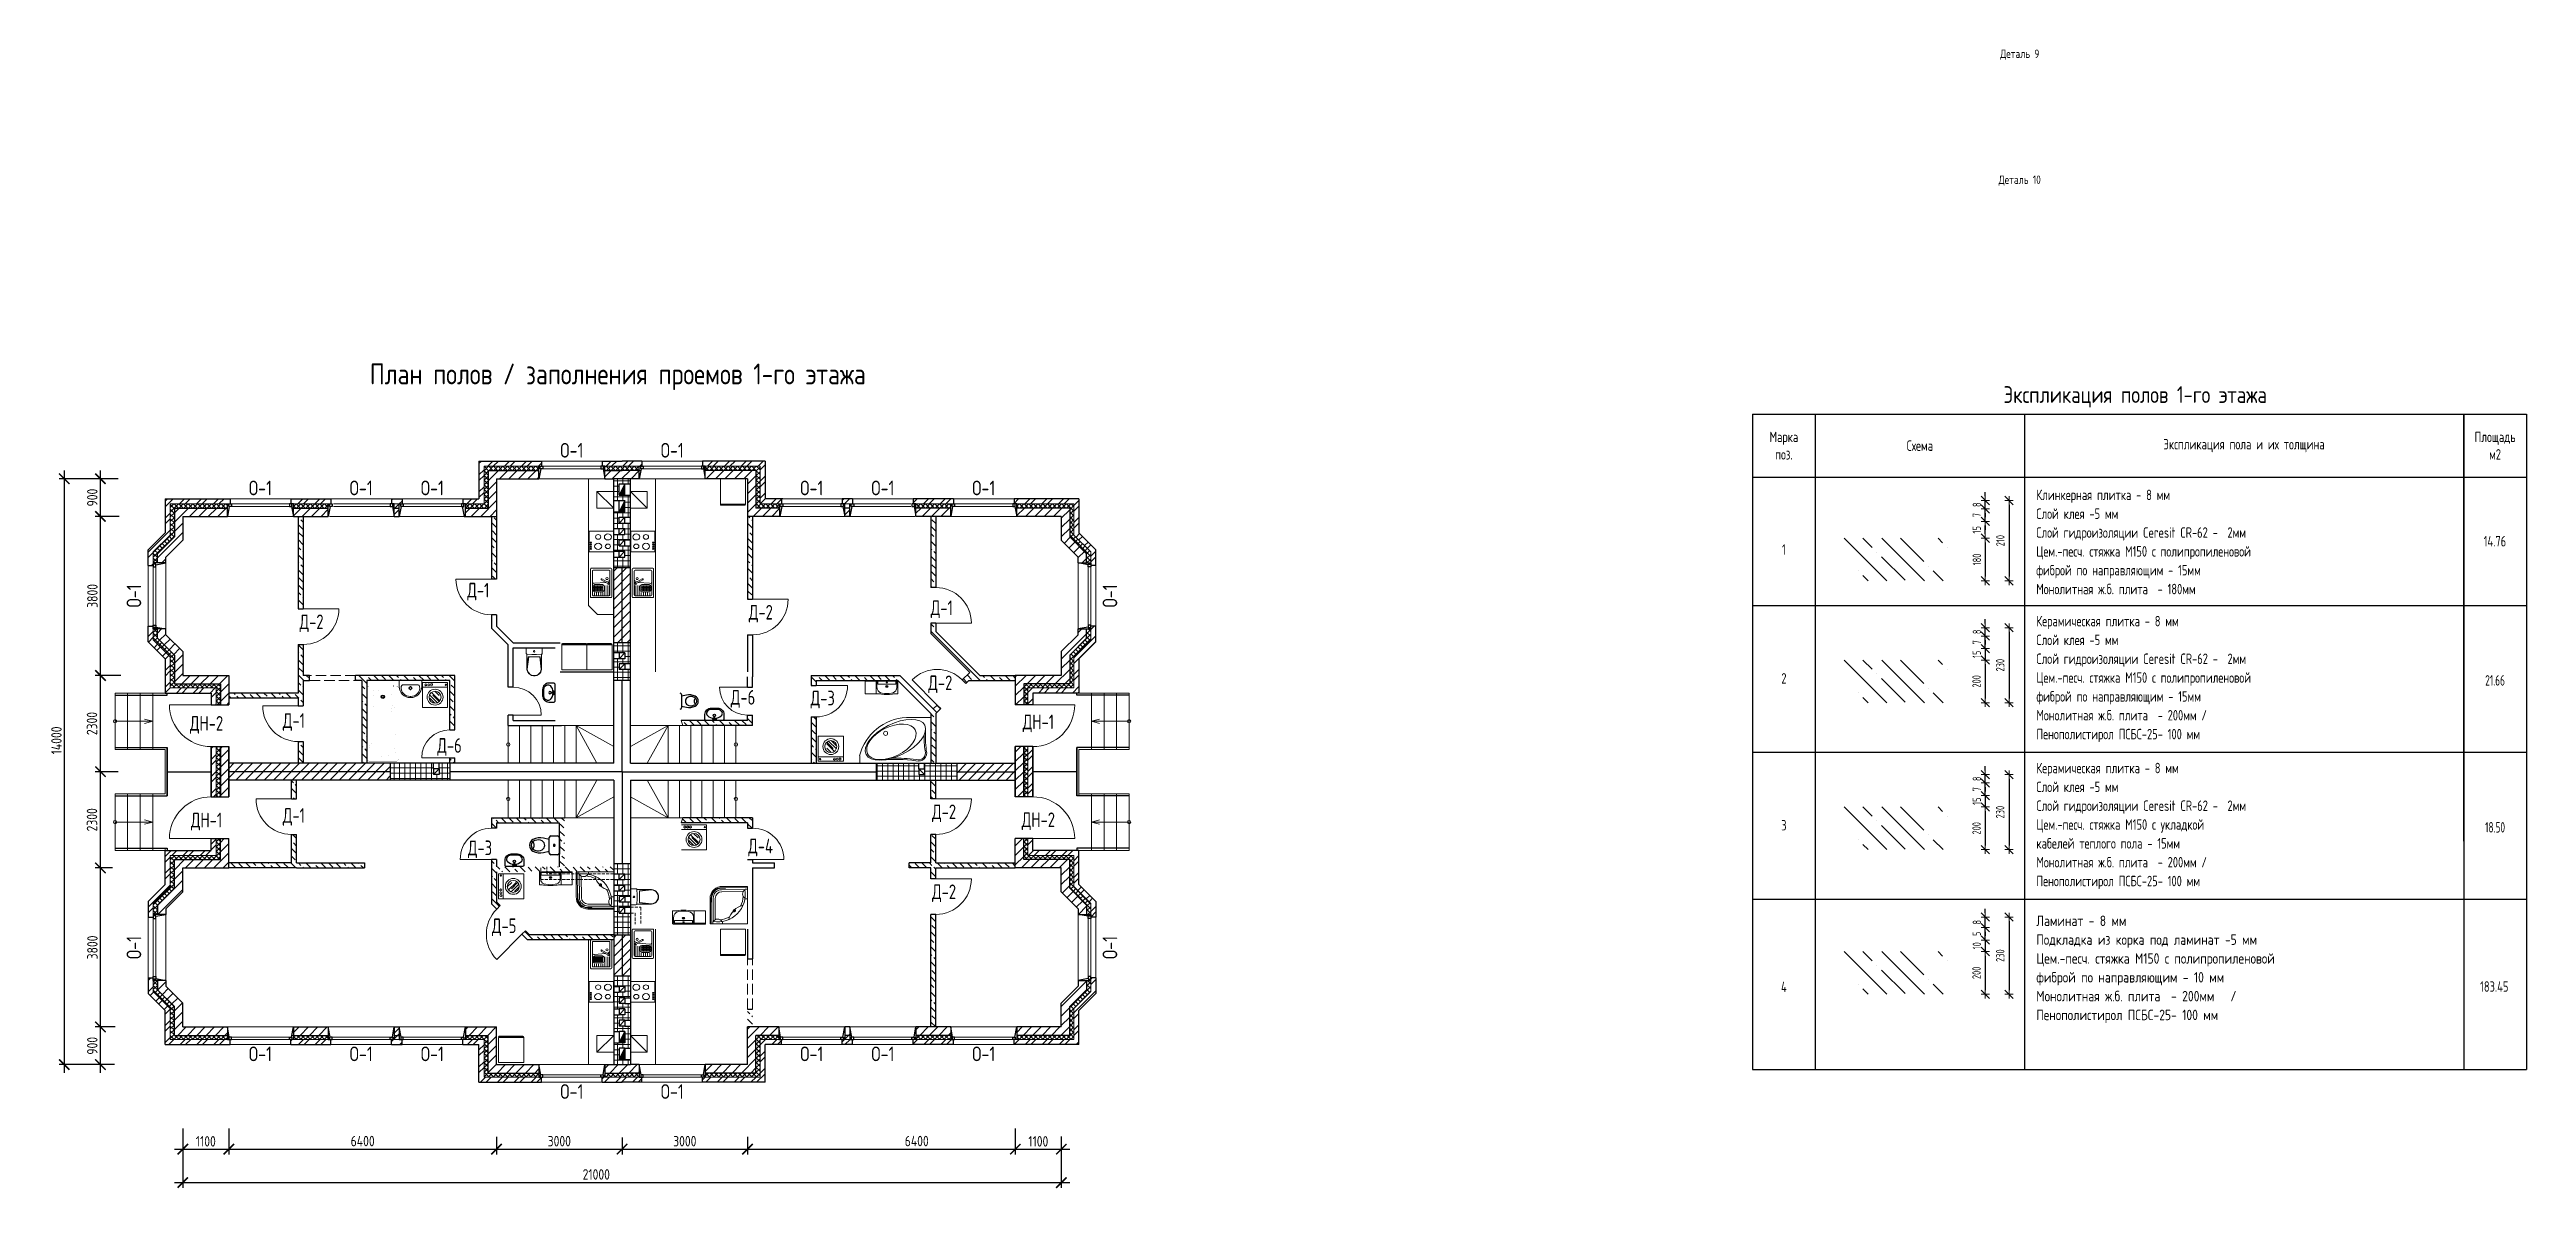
# Model space of a CAD drawing. Header units: millimetres. Extents: x -56498 to 234605, y -296269 to -29969.
# Drawn here: x 70897 to 130105, y -228669 to -201455 of the extents above; entities that cross this region are included whole.
import ezdxf
from ezdxf.enums import TextEntityAlignment as Align

# ---------------------------------------------------------------- set-up
doc = ezdxf.new("R2010")
doc.units = ezdxf.units.MM
doc.header["$LTSCALE"] = 100
doc.header["$PDMODE"] = 35
doc.linetypes.add('GOST2.303 4', pattern=[7, 5, -2, 0])
doc.linetypes.add('HIDDEN', pattern=[0.375, 0.25, -0.125])
for name, color, linetype, lineweight in [('0.3', 7, 'Continuous', 30), ('0.5', 7, 'Continuous', 50), ('Примітки 0.09', 200, 'Continuous', 9), ('Розміри 0.09', 5, 'Continuous', 9), ('Сантехника', 3, 'Continuous', 25), ('Сантехніка 0.18', 92, 'Continuous', 18), ('Тонкі 0.18', 142, 'Continuous', 18), ('Штрихові 0.18', 7, 'GOST2.303 4', 18), ('Штрихування 0.09', 253, 'Continuous', 9)]:
    doc.layers.add(name, color=color, linetype=linetype, lineweight=lineweight)
doc.styles.add('GOST 2.304', font='CS_Gost2304.shx')
doc.styles.add('my stiyle', font='arial.ttf', dxfattribs={"height": 230})
doc.styles.add('SPDS', font='SPDS.shx', dxfattribs={"width": 0.9})
doc.dimstyles.new('10_ Разм.цепочки_c выноск', dxfattribs={"dimscale": 100, "dimtxt": 2, "dimasz": 1, "dimexe": 2, "dimexo": 2, "dimgap": 1, "dimtad": 1, "dimdec": 0, "dimlfac": 0.1, "dimzin": 0, "dimdsep": 46, "dimtxsty": 'SPDS', "dimblk": 'dblk_0', "dimcen": 2, "dimdle": 1.5, "dimse1": 1, "dimse2": 1, "dimadec": 0, "dimazin": 0, "dimtfac": 1, "dimtdec": 0, "dimtix": 1, "dimtmove": 1, "dimatfit": 3, "dimfxl": 0, "dimtolj": 1, "dimtzin": 0, "dimarcsym": 0})
doc.dimstyles.new('SPDS', dxfattribs={"dimscale": 100, "dimtxt": 2.5, "dimasz": 2.5, "dimexe": 1.25, "dimexo": 0.625, "dimtad": 1, "dimrnd": 0.001, "dimtxsty": 'GOST 2.304', "dimblk": 'ARCHTICK', "dimcen": 2.5, "dimdle": 2, "dimadec": 0, "dimazin": 2, "dimtfac": 0.75, "dimtmove": 1, "dimatfit": 3, "dimfxl": 0, "dimtolj": 1, "dimarcsym": 0})
pattern_1 = [(45, (-1000, -118800), (-112.2532, 112.2532), [])]
pattern_2 = [(45, (-1000, -118800), (-56.1266, 56.1266), []), (135, (-1000, -118800), (-56.1266, -56.1266), [])]
pattern_3 = [(45, (-1000, -118800), (-202.05576, 202.05576), []), (45, (-865.3, -118800), (-202.05576, 202.05576), [])]
pattern_4 = [(0, (-1000, -118800), (0, 127), []), (90, (-1000, -118800), (-127, 8e-15), [])]
pattern_5 = [(135, (-1000, -118800), (-179.6051, -179.6051), []), (135, (-1000, -118620.4), (-179.6051, -179.6051), [127, -63.5])]

msp = doc.modelspace()

# ---------------------------------------------------------------- texts
at = {"layer": 'Примітки 0.09', "ltscale": 0.5, "style": 'SPDS'}
for s, p in [('Деталь 9', (117992.298, -201655.011)), ('Деталь 10', (117992.298, -204664.375))]:
    msp.add_text(s, height=200, dxfattribs=at).set_placement(p, align=Align.CENTER)
at = {"layer": 'Примітки 0.09', "style": 'SPDS'}
for s, height, p in [('План полов / заполнения проемов 1-го этажа', 500, (84480.507, -209456.241)), ('Экспликация полов 1-го этажа ', 400, (120854.617, -209899.34)), ('О-1', 350, (83382.291, -211205.818)), ('О-1', 350, (85782.29, -211205.818)), ('О-1', 350, (75937.293, -212105.818)), ('О-1', 350, (78347.289, -212105.818)), ('О-1', 350, (80047.29, -212105.818)), ('О-1', 350, (89117.29, -212105.818)), ('О-1', 350, (90817.292, -212105.818)), ('О-1', 350, (93227.288, -212105.818)), ('О-1', 350, (75937.293, -225628.069)), ('О-1', 350, (78347.289, -225628.069)), ('О-1', 350, (80047.29, -225628.069)), ('О-1', 350, (89117.29, -225628.069)), ('О-1', 350, (90817.292, -225628.069)), ('О-1', 350, (93227.288, -225628.069)), ('О-1', 350, (83382.291, -226528.069)), ('О-1', 350, (85782.29, -226528.069))]:
    msp.add_text(s, height=height, dxfattribs=at).set_placement(p, align=Align.CENTER)
at = {"layer": 'Примітки 0.09', "lineweight": 25, "style": 'SPDS', "width": 0.9}
for s, p in [('Слой клея -5 мм', (118387.792, -212671.1)), ('Клинкерная плитка - 8 мм', (118387.792, -212221.1)), ('Слой гидроизоляции Ceresit CR-62 -  2мм', (118387.792, -213121.1)), ('Цем.-песч. стяжка М150 с полипропиленовой', (118387.792, -213571.1)), ('фиброй по направляющим - 15мм', (118387.792, -214021.1)), ('Монолитная ж.б. плита  - 180мм', (118387.792, -214471.1)), ('Слой клея -5 мм', (118390.229, -215686.979)), ('Керамическая плитка - 8 мм', (118390.229, -215236.979)), ('Слой гидроизоляции Ceresit CR-62 -  2мм', (118390.229, -216136.979)), ('Цем.-песч. стяжка М150 с полипропиленовой', (118390.229, -216586.979)), ('фиброй по направляющим - 15мм', (118390.229, -217036.979)), ('Монолитная ж.б. плита  - 200мм /', (118390.229, -217486.979)), ('Пенополистирол ПСБС-25- 100 мм', (118390.229, -217936.979)), ('Слой клея -5 мм', (118390.229, -219197.976)), ('Керамическая плитка - 8 мм', (118390.229, -218747.976)), ('Слой гидроизоляции Ceresit CR-62 -  2мм', (118390.229, -219647.976)), ('Цем.-песч. стяжка М150 с укладкой', (118390.229, -220097.976)), ('кабелей теплого пола - 15мм', (118390.229, -220547.976)), ('Монолитная ж.б. плита  - 200мм /', (118390.229, -220997.976)), ('Пенополистирол ПСБС-25- 100 мм', (118390.229, -221447.976))]:
    msp.add_text(s, height=250, dxfattribs=at).set_placement(p)
at = {"layer": 'Примітки 0.09', "style": 'SPDS'}
for s, width, p in [('14.76', 0.9, (129350.682, -213204.684)), ('1', 0.9, (112354.617, -213399.827)), ('2', 0.9, (112354.617, -216479.949)), ('21.66', 0.8, (129354.617, -216528.278)), ('3', 0.9, (112354.617, -219990.946)), ('18.50', 0.8, (129354.617, -220039.276)), ('4', 0.9, (112354.617, -223852.749)), ('183.45', 0.9, (129334.845, -223844.062))]:
    msp.add_text(s, height=250, dxfattribs=dict(at, width=width)).set_placement(p, align=Align.MIDDLE_CENTER)
for p in [(73088.727, -214510.359), (96419.262, -214510.359), (73088.727, -222910.359), (96419.262, -222910.359)]:
    msp.add_text('О-1', height=350, rotation=90, dxfattribs=at).set_placement(p, align=Align.CENTER)
at = {"layer": 'Примітки 0.09', "style": 'SPDS', "width": 0.9}
for s, p in [('Д-1', (81145.971, -214546.836)), ('Д-2', (87899.538, -215074.278)), ('Д-1', (92225.494, -214968.368)), ('Д-2', (77159.538, -215304.278)), ('Д-2', (92189.024, -216761.218)), ('Д-6', (87473.042, -217108.81)), ('Д-3', (89379.032, -217125.306)), ('ДH-2', (74649.42, -217729.818)), ('Д-1', (76737.517, -217663.999)), ('ДH-1', (94533.884, -217694.643)), ('Д-6', (80458.025, -218258.81)), ('Д-1', (76737.517, -219930.033)), ('Д-2', (92279.536, -219844.278)), ('ДH-1', (74649.42, -220041.074)), ('ДH-2', (94533.884, -220033.01)), ('Д-3', (81185.875, -220705.569)), ('Д-4', (87893.598, -220660.168)), ('Д-2', (92279.536, -221754.278)), ('Д-5', (81763.895, -222567.148))]:
    msp.add_text(s, height=350, dxfattribs=at).set_placement(p, align=Align.CENTER)
at = {"layer": 'Примітки 0.09', "style": 'GOST 2.304'}
for s, p in [('Ламинат - 8 мм', (118388.605, -222397.95)), ('Подкладка из корка под ламинат -5 мм', (118388.605, -222847.95)), ('Цем.-песч. стяжка М150 с полипропиленовой', (118388.605, -223297.95)), ('фиброй по направляющим - 10 мм', (118388.605, -223747.95)), ('Монолитная ж.б. плита  - 200мм   /', (118388.605, -224197.95)), ('Пенополистирол ПСБС-25- 100 мм', (118388.605, -224647.95))]:
    msp.add_text(s, height=250, dxfattribs=at).set_placement(p)
at = {"layer": 'Примітки 0.09', "char_height": 250, "attachment_point": 5, "style": 'SPDS'}
for s, insert, width in [('Марка\\Pпоз.', (112354.617, -210918.985), 1500), ('Экспликация пола и их толщина', (123354.617, -210918.985), 10500), ('Площадь\\Pм2', (129354.617, -210918.985), 1500), ('Схема', (115604.617, -210918.985), 5000)]:
    msp.add_mtext(s, dxfattribs=dict(at, insert=insert, width=width))

# ---------------------------------------------------------------- blocks, each defined once
blk = doc.blocks.new('s_46')
at = {"ltscale": 600}
h = blk.add_hatch(color=256, dxfattribs=at)
edge = h.paths.add_edge_path()
edge.add_line((13, 62), (14, 54))
edge.add_ellipse((4, 52), major_axis=(-10.1, 0), ratio=1, start_angle=540, end_angle=550.17546, ccw=False)
edge.add_arc((4, 52), 10.1, 270, 360, ccw=False)
edge.add_line((4, 42), (4, 41))
edge.add_line((4, 41), (12, 41))
edge.add_arc((4, 52), 13.4, 664.69813, 766.48477)
h.paths.add_polyline_path([(4, 41), (-3, 41, 0.152567), (4, 39)])
h.paths.add_polyline_path([(12, 41), (4, 41), (4, 39, 0.152567)])
h.paths.add_polyline_path([(-6, 54), (-5, 62, 0.475833), (-3, 41), (4, 41), (4, 42, -0.46724)])
for p, q in [((-6, 52), (-1, 110)), ((-6, 52), (-1, 110)), ((9, 110), (14, 54)), ((14, 52), (9, 110)), ((14, 54), (14, 52))]:
    blk.add_line(p, q, dxfattribs=at)
blk.add_lwpolyline([(-221, 171, -0.414214), (-71, 321), (79, 321, -0.414214), (229, 171), (229, 41), (209, 21), (-201, 21), (-221, 41)], format="xyb", close=True, dxfattribs=at)
blk.add_lwpolyline([(12, 75, 0.181638), (172, 142, 0.326351), (188, 223, 0.289814), (79, 291), (-71, 291, 0.289814), (-179, 223, 0.326351), (-164, 142, 0.181638), (-4, 75)], format="xyb", dxfattribs=at)
for points in [[(-17, 67), (-17, 68), (-17, 68), (-17, 68), (-18, 68), (-18, 68), (-18, 68), (-18, 68), (-18, 68), (-18, 68), (-18, 69), (-19, 69), (-19, 69), (-19, 69), (-19, 69), (-19, 69), (-19, 69), (-19, 69), (-20, 69), (-20, 69), (-20, 69), (-20, 69), (-20, 70), (-21, 70), (-21, 70), (-21, 70), (-21, 70), (-21, 70), (-21, 70), (-22, 70), (-22, 71), (-22, 71), (-22, 71), (-22, 71), (-22, 70), (-23, 70), (-23, 70), (-23, 70), (-23, 70), (-23, 70), (-24, 71), (-24, 71), (-24, 71), (-24, 71), (-24, 71), (-25, 71), (-25, 71), (-25, 71), (-25, 71), (-25, 71), (-25, 71), (-26, 71), (-26, 71), (-26, 71), (-26, 71), (-26, 71), (-27, 71), (-27, 71), (-27, 71), (-27, 71), (-27, 71), (-28, 71), (-28, 71), (-28, 71), (-28, 71), (-28, 71), (-29, 71), (-29, 70), (-29, 70), (-29, 70), (-29, 70), (-30, 70), (-30, 70), (-30, 70), (-31, 70), (-31, 70), (-31, 70), (-31, 69), (-32, 68), (-32, 68), (-33, 68), (-33, 68), (-34, 68), (-34, 68), (-34, 68), (-34, 67), (-34, 67), (-34, 67), (-34, 67), (-35, 67), (-35, 66), (-35, 66), (-35, 66), (-35, 66), (-36, 66), (-36, 66), (-36, 66), (-36, 65), (-36, 65), (-36, 65), (-36, 65), (-36, 65), (-36, 64), (-36, 64), (-36, 64), (-36, 64), (-36, 64), (-37, 64), (-37, 64), (-37, 63), (-37, 63), (-37, 63), (-37, 63), (-37, 63), (-37, 63), (-37, 62), (-37, 62), (-37, 62), (-37, 62), (-37, 62), (-37, 61), (-37, 61), (-37, 61), (-38, 61), (-38, 61), (-38, 61), (-38, 60), (-38, 60), (-38, 60), (-38, 60), (-38, 60), (-38, 59), (-37, 59), (-37, 59), (-37, 59), (-37, 59), (-37, 58), (-38, 58), (-38, 58), (-38, 58), (-38, 58), (-38, 57), (-38, 57), (-38, 57), (-38, 57), (-38, 57), (-37, 57), (-37, 56), (-37, 56), (-37, 56), (-37, 56), (-37, 56), (-37, 55), (-37, 55), (-37, 55), (-37, 55), (-37, 55), (-37, 54), (-37, 54), (-37, 54), (-37, 54), (-37, 54), (-36, 54), (-36, 54), (-36, 53), (-36, 53), (-36, 53), (-36, 53), (-36, 53), (-36, 52), (-36, 52), (-36, 52), (-36, 52), (-36, 52), (-36, 52), (-35, 51), (-35, 51), (-35, 51), (-35, 51), (-35, 51), (-34, 51), (-34, 51), (-34, 51), (-34, 51), (-34, 50), (-34, 50), (-34, 50), (-34, 50), (-34, 50), (-34, 49), (-33, 49), (-33, 49), (-33, 49), (-33, 49), (-33, 49), (-32, 49), (-32, 49), (-32, 49), (-32, 49), (-32, 49), (-32, 49), (-31, 48), (-31, 48), (-31, 48), (-31, 48), (-31, 48), (-31, 48), (-31, 48), (-30, 48), (-30, 48), (-30, 48), (-30, 48), (-30, 48), (-29, 48), (-29, 48), (-29, 47), (-29, 47), (-29, 47), (-28, 47), (-28, 47), (-28, 47), (-28, 47), (-28, 47), (-28, 47), (-27, 47), (-27, 47), (-27, 47), (-27, 47), (-27, 47), (-26, 47), (-26, 47), (-26, 47), (-26, 47), (-26, 47), (-25, 47), (-25, 47), (-25, 47), (-25, 46), (-25, 46), (-25, 47), (-24, 47), (-24, 47), (-24, 47), (-24, 47), (-24, 47), (-23, 47), (-23, 47), (-23, 47), (-23, 47), (-23, 47), (-22, 47), (-22, 47), (-22, 47), (-22, 47), (-22, 47), (-22, 47), (-21, 47), (-21, 47), (-21, 48), (-21, 48), (-21, 48), (-21, 48), (-20, 48), (-20, 48), (-20, 48), (-20, 48), (-20, 48), (-19, 48), (-19, 48), (-19, 48), (-19, 48), (-19, 48), (-19, 49), (-19, 49), (-18, 49), (-18, 49), (-18, 49), (-18, 50), (-18, 50), (-18, 50), (-18, 50), (-17, 50), (-17, 50), (-17, 50), (-17, 50), (-17, 50), (-17, 50), (-16, 50), (-16, 51), (-16, 51), (-16, 51), (-16, 51), (-16, 51), (-16, 52), (-16, 52), (-16, 52), (-16, 52), (-15, 52), (-15, 52), (-15, 52), (-15, 53), (-15, 53), (-15, 53), (-15, 53), (-15, 53), (-15, 53), (-15, 54), (-15, 54), (-15, 54), (-15, 54), (-15, 54), (-14, 55), (-14, 55), (-14, 55), (-14, 55), (-14, 55), (-14, 55), (-14, 56), (-14, 56), (-14, 56), (-14, 56), (-14, 56), (-14, 56), (-14, 57), (-14, 57), (-14, 57), (-14, 57), (-14, 57), (-14, 58), (-14, 58), (-13, 58), (-13, 58), (-13, 58), (-13, 59), (-13, 59), (-13, 59), (-13, 59), (-13, 59), (-13, 60), (-14, 60), (-14, 60), (-14, 60), (-14, 60), (-14, 60), (-14, 61), (-14, 61), (-14, 61), (-14, 61), (-14, 61), (-14, 62), (-14, 62), (-14, 62), (-14, 62), (-14, 62), (-14, 62), (-14, 63), (-14, 63), (-14, 63), (-15, 63), (-15, 63), (-15, 64), (-15, 64), (-15, 64), (-15, 64), (-15, 64), (-15, 65), (-15, 65), (-15, 65), (-15, 65), (-15, 65), (-15, 65), (-15, 65), (-16, 65), (-16, 66), (-16, 66), (-16, 66), (-16, 66), (-16, 66), (-16, 67), (-16, 67), (-16, 67), (-16, 67), (-17, 67), (-17, 67)], [(22, 61), (22, 61), (22, 61), (22, 62), (22, 62), (22, 62), (22, 62), (22, 62), (22, 62), (23, 63), (23, 63), (23, 63), (23, 63), (23, 63), (23, 64), (23, 64), (23, 64), (23, 64), (23, 64), (23, 65), (23, 65), (23, 65), (23, 65), (24, 65), (24, 65), (24, 65), (24, 65), (24, 66), (24, 66), (24, 66), (25, 66), (25, 66), (25, 67), (25, 67), (25, 67), (25, 67), (25, 67), (25, 67), (25, 67), (25, 68), (26, 68), (26, 68), (26, 68), (26, 68), (26, 68), (27, 68), (27, 68), (27, 68), (27, 69), (27, 69), (27, 69), (27, 69), (27, 69), (28, 69), (28, 69), (28, 69), (28, 69), (28, 69), (29, 69), (29, 69), (29, 70), (29, 70), (29, 70), (29, 70), (30, 70), (30, 70), (30, 70), (30, 70), (30, 71), (30, 71), (31, 71), (31, 71), (31, 70), (31, 70), (31, 70), (32, 70), (32, 70), (32, 70), (32, 71), (32, 71), (32, 71), (33, 71), (33, 71), (33, 71), (33, 71), (33, 71), (34, 71), (34, 71), (34, 71), (34, 71), (34, 71), (34, 71), (35, 71), (35, 71), (35, 71), (35, 71), (36, 71), (36, 71), (36, 71), (36, 71), (36, 71), (36, 71), (37, 71), (37, 71), (37, 71), (37, 70), (37, 70), (38, 70), (38, 70), (38, 70), (38, 70), (39, 70), (39, 70), (39, 70), (40, 70), (40, 69), (40, 68), (41, 68), (41, 68), (42, 68), (42, 68), (42, 68), (42, 68), (42, 67), (43, 67), (43, 67), (43, 67), (43, 67), (43, 66), (43, 66), (44, 66), (44, 66), (44, 66), (44, 66), (44, 66), (44, 65), (44, 65), (44, 65), (44, 65), (44, 65), (44, 64), (44, 64), (45, 64), (45, 64), (45, 64), (45, 64), (45, 64), (45, 63), (45, 63), (45, 63), (45, 63), (45, 63), (45, 63), (45, 62), (45, 62), (45, 62), (45, 62), (45, 62), (46, 61), (46, 61), (46, 61), (46, 61), (46, 61), (46, 61), (46, 60), (46, 60), (46, 60), (46, 60), (46, 60), (46, 59), (46, 59), (46, 59), (46, 59), (46, 59), (46, 58), (46, 58), (46, 58), (46, 58), (46, 58), (46, 57), (46, 57), (46, 57), (46, 57), (46, 57), (46, 57), (46, 56), (46, 56), (45, 56), (45, 56), (45, 56), (45, 55), (45, 55), (45, 55), (45, 55), (45, 55), (45, 54), (45, 54), (45, 54), (45, 54), (45, 54), (45, 54), (45, 54), (45, 53), (44, 53), (44, 53), (44, 53), (44, 53), (44, 52), (44, 52), (44, 52), (44, 52), (44, 52), (44, 52), (44, 51), (44, 51), (43, 51), (43, 51), (43, 51), (43, 51), (43, 51), (43, 51), (42, 51), (42, 50), (42, 50), (42, 50), (42, 50), (42, 50), (42, 49), (42, 49), (42, 49), (41, 49), (41, 49), (41, 49), (41, 49), (41, 49), (40, 49), (40, 49), (40, 49), (40, 49), (40, 48), (40, 48), (40, 48), (39, 48), (39, 48), (39, 48), (39, 48), (39, 48), (39, 48), (38, 48), (38, 48), (38, 48), (38, 48), (38, 48), (37, 47), (37, 47), (37, 47), (37, 47), (37, 47), (37, 47), (36, 47), (36, 47), (36, 47), (36, 47), (36, 47), (36, 47), (35, 47), (35, 47), (35, 47), (35, 47), (34, 47), (34, 47), (34, 47), (34, 47), (34, 47), (34, 47), (33, 46), (33, 46), (33, 47), (33, 47), (33, 47), (32, 47), (32, 47), (32, 47), (32, 47), (32, 47), (32, 47), (31, 47), (31, 47), (31, 47), (31, 47), (31, 47), (30, 47), (30, 47), (30, 47), (30, 47), (30, 47), (30, 48), (29, 48), (29, 48), (29, 48), (29, 48), (29, 48), (29, 48), (28, 48), (28, 48), (28, 48), (28, 48), (28, 48), (27, 48), (27, 48), (27, 49), (27, 49), (27, 49), (27, 49), (27, 49), (27, 50), (26, 50), (26, 50), (26, 50), (26, 50), (26, 50), (25, 50), (25, 50), (25, 50), (25, 50), (25, 50), (25, 51), (25, 51), (25, 51), (25, 51), (25, 51), (24, 52), (24, 52), (24, 52), (24, 52), (24, 52), (24, 52), (24, 52), (23, 53), (23, 53), (23, 53), (23, 53), (23, 53), (23, 53), (23, 54), (23, 54), (23, 54), (23, 54), (23, 54), (23, 55), (23, 55), (23, 55), (22, 55), (22, 55), (22, 55), (22, 56), (22, 56), (22, 56), (22, 56), (22, 56), (22, 56), (22, 57), (22, 57), (22, 57), (22, 57), (22, 57), (22, 58), (22, 58), (22, 58), (22, 58), (22, 58), (22, 59), (22, 59), (22, 59), (22, 59), (22, 59), (22, 60), (22, 60), (22, 60), (22, 60), (22, 60), (22, 60), (22, 61), (22, 61)]]:
    blk.add_lwpolyline(points, close=True, dxfattribs=at)
blk.add_circle((4, 146), 28, dxfattribs=at)
for centre, radius, start, end in [((4, 52), 10.1, 169.82454, 0), ((4, 108), 5.42, 24.6783, 155.3217)]:
    blk.add_arc(centre, radius, start, end, dxfattribs=at)
for centre, major_axis, ratio, start_param, end_param in [((4, 52), (-10.1, 0), 1, 6.10559, 9.602373), ((4, 110), (-4.93, 0), 0.641024, 3.141593, 6.283185)]:
    blk.add_ellipse(centre, major_axis=major_axis, ratio=ratio, start_param=start_param, end_param=end_param, dxfattribs=at)
blk = doc.blocks.new('M_KIT_APPL_HOB_P')
at = {"color": 0, "linetype": 'ByBlock', "lineweight": -2}
blk.add_lwpolyline([(0, -290), (500, -290), (500, 290), (0, 290)], close=True, dxfattribs=at)
for centre, major_axis in [((139.813, 75.4261), (0, 63.162)), ((274.809, 249.4261), (0, 14.5)), ((364.813, 75.4261), (0, 84.216)), ((324.809, 249.4261), (0, 14.5)), ((374.809, 249.4261), (0, 14.5)), ((424.809, 249.4261), (0, 14.5)), ((139.813, -156.5739), (0, 84.216)), ((364.813, -156.5739), (0, 63.162))]:
    blk.add_ellipse(centre, major_axis=major_axis, ratio=0.8620689655, start_param=1.5707963268, end_param=7.853981634, dxfattribs=at)
at = {"layer": 'Defpoints', "color": 0, "linetype": 'ByBlock', "lineweight": -2}
for p in [(0, 290), (500, 290), (0, -290), (500, -290)]:
    blk.add_point(p, dxfattribs=at)
blk = doc.blocks.new('s_48')
for p, q in [((0, 300), (0, -300)), ((600, 300), (0, 300)), ((600, -300), (600, 300)), ((610, 300), (610, -300)), ((610, 300), (610, 300)), ((630, -280), (630, 280)), ((0, -300), (600, -300)), ((610, -300), (610, -300))]:
    blk.add_line(p, q)
for centre, start, end in [((610, 280), 0, 90), ((610, -280), 270, 0)]:
    blk.add_arc(centre, 20, start, end)
blk = doc.blocks.new('A$C1385548B')
for p, q in [((330, 0), (-330, 0)), ((-350, -20), (-350, -490)), ((-330, -510), (330, -510)), ((-305, -65), (-305, -445)), ((285, -45), (-285, -45)), ((-285, -465), (285, -465)), ((-3, -70), (-99, -236)), ((23, -85), (-73, -251)), ((-27, -111), (-41, -72)), ((8, -412), (-14, -149)), ((41, -224), (41, -405)), ((61, -65), (294, -65)), ((61, -115), (294, -115)), ((61, -165), (294, -165)), ((170, -184), (81, -184)), ((81, -445), (170, -445)), ((210, -224), (210, -405)), ((228, -215), (294, -215)), ((228, -265), (294, -265)), ((228, -315), (294, -315)), ((228, -365), (294, -365)), ((228, -415), (294, -415)), ((305, -445), (305, -65)), ((350, -20), (350, -490))]:
    blk.add_line(p, q)
for centre, radius in [((-104, -115), 25), ((77, -231), 10.1), ((77, -267), 10.1), ((77, -303), 10.1), ((77, -339), 10.1), ((77, -375), 10.1), ((77, -411), 10.1), ((108, -231), 10.1), ((108, -267), 10.1), ((108, -303), 10.1), ((108, -339), 10.1), ((108, -375), 10.1), ((108, -411), 10.1), ((140, -231), 10.1), ((140, -267), 10.1), ((140, -303), 10.1), ((140, -339), 10.1), ((140, -375), 10.1), ((140, -411), 10.1), ((172, -231), 10.1), ((172, -267), 10.1), ((172, -303), 10.1), ((172, -339), 10.1), ((172, -375), 10.1), ((172, -411), 10.1)]:
    blk.add_circle(centre, radius)
for centre, radius, start, end in [((-330, -20), 20, 90, 180), ((330, -20), 20, 0, 90), ((-330, -490), 20, 180, 270), ((-285, -65), 20, 90, 180), ((-285, -445), 20, 180, 270), ((-86, -244), 15, 150, 330), ((-79, -85), 40, 19.04662, 90), ((-30, -425), 40, 270, 19.04662), ((10, -77), 25, 276.8699, 203.1301), ((10, -77), 15, 330, 150), ((81, -224), 40, 90, 180), ((81, -405), 40, 180, 270), ((170, -224), 40, 0, 90), ((170, -405), 40, 270, 0), ((285, -65), 20, 0, 90), ((285, -445), 20, 270, 0), ((330, -490), 20, 270, 0)]:
    blk.add_arc(centre, radius, start, end)
blk = doc.blocks.new('symb 2D VAN Unitaz PODV-01 PLN')
for p, q in [((0, 190), (132, 190)), ((0, -190), (0, 190)), ((154, 175), (507, 175)), ((506, 175), (216, 141)), ((506, 166), (216, 132)), ((216, 0), (216, 141)), ((0, -190), (132, -190)), ((154, -175), (507, -175)), ((216, 0), (216, -141)), ((506, -166), (216, -132)), ((506, -175), (216, -141))]:
    blk.add_line(p, q)
blk.add_lwpolyline([(84, 18), (72, 14), (65, 3), (67, -9), (77, -17), (90, -17), (100, -9), (102, 3), (96, 14)], close=True)
for points in [[(155, 170), (151, 180), (143, 187), (132, 190)], [(155, -170), (163, -57), (163, 57), (155, 170)], [(506, -166), (543, -161), (578, -147), (609, -124), (634, -94), (651, -59), (660, -20), (660, 20), (651, 59), (634, 94), (609, 124), (578, 147), (543, 161), (506, 166)], [(507, -175), (546, -170), (583, -155), (615, -131), (641, -99), (659, -62), (669, -21), (669, 21), (659, 62), (641, 99), (615, 131), (583, 155), (546, 170), (507, 175)], [(132, -190), (143, -187), (151, -180), (155, -170)]]:
    blk.add_lwpolyline(points)
blk = doc.blocks.new('s_riho')
for p, q in [((0, 1400), (0, 0)), ((0, 1400), (150, 1400)), ((0, 0), (900, 0)), ((900, 481), (900, 0))]:
    blk.add_line(p, q)
blk.add_circle((590, 890), 39.5)
for centre, radius, start, end in [((-94, 435), 996, 2.6611, 75.7857), ((-2691, 683), 2767, 351.906, 5.8062), ((-2691, 683), 2792, 351.906, 1.5857), ((205, 245), 164, 162.7961, 286.8988), ((205, 245), 139, 162.7961, 286.8988), ((530, -1945), 2077, 89.2461, 97.7765), ((530, -1945), 2052, 86.0272, 97.7765)]:
    blk.add_arc(centre, radius, start, end)
for centre, major_axis, ratio in [((462, 696), (287, -578), 0.488372), ((423, 776), (234, -470), 0.552381)]:
    blk.add_ellipse(centre, major_axis=major_axis, ratio=ratio)
blk = doc.blocks.new('s_50')
at = {"ltscale": 600}
for p, q in [((600, 0), (0, 0)), ((0, 0), (0, -600)), ((491, -600), (491, 0)), ((600, -600), (600, 0)), ((225, -426), (107, -308)), ((305, -432), (118, -245)), ((297, -356), (145, -203)), ((365, -385), (183, -204)), ((393, -309), (287, -204)), ((0, -600), (600, -600))]:
    blk.add_line(p, q, dxfattribs=at)
for centre, major_axis, start_param, end_param in [((250, -300), (134, 134), 5.497787, 11.780972), ((250, -300), (101, 101), 5.497787, 11.780972), ((548, -385), (-16.6, 16.6), -0.785398, 2.356194), ((548, -452), (-16.6, 16.6), -0.785398, 2.356194), ((548, -519), (16.6, 16.6), 0.785398, 3.926991), ((548, -42), (11.2, 11.2), 5.497787, 11.780972), ((548, -385), (-16.6, 16.6), 2.356194, 5.497787), ((548, -452), (16.6, 16.6), 3.926991, 7.068583), ((548, -519), (16.6, 16.6), 3.926991, 7.068583)]:
    blk.add_ellipse(centre, major_axis=major_axis, ratio=1, start_param=start_param, end_param=end_param, dxfattribs=at)
blk = doc.blocks.new('A$C4AAB7A9B')
at = {"linetype": 'Continuous'}
for p, q in [((0, 897), (596, 895)), ((0, 0), (0, 897)), ((0, 871), (622, 868)), ((52, 831), (0, 831)), ((61, 602), (0, 602)), ((61, 823), (621, 820)), ((103, 775), (621, 772)), ((524, 870), (524, 857)), ((524, 857), (622, 857)), ((775, 103), (774, 615)), ((823, 61), (822, 615)), ((859, 524), (858, 615)), ((871, 0), (870, 615)), ((897, 0), (896, 615)), ((317, 344), (317, 333)), ((344, 317), (333, 317)), ((602, 61), (602, 0)), ((831, 52), (831, 0)), ((870, 524), (859, 524)), ((0, 0), (897, 0))]:
    blk.add_line(p, q, dxfattribs=at)
at = {"linetype": 'HIDDEN'}
for p, q in [((289, 317), (333, 317)), ((317, 289), (317, 333))]:
    blk.add_line(p, q, dxfattribs=at)
at = {"linetype": 'Continuous'}
for radius in [1.536381458572577e-11, 1.71772669036928e-11]:
    blk.add_circle((317, 317), radius, dxfattribs=at)
for centre, radius, start, end in [((710, 710), 658, 170.12181, 279.88736), ((54, 825), 6.99, 343.43975, 108.66569), ((-1, 717), 119, 299.80018, 59.07428), ((710, 710), 610, 184.9964, 207.5101), ((613, 612), 283, 359.79939, 93.59099), ((614, 613), 159, 359.72024, 88.3907), ((614, 613), 207, 359.72024, 88.3907), ((614, 613), 244, 359.72024, 88.3907), ((614, 613), 255, 359.72024, 88.3907), ((0, 0), 460, 13.31975, 76.67879), ((317, 317), 27.7, 338.81326, 111.18674), ((317, 317), 16.8, 359.05817, 90.94183), ((710, 710), 610, 242.48845, 264.99962), ((717, -1), 119, 30.92572, 150.19982), ((825, 54), 6.99, 341.33431, 106.56025)]:
    blk.add_arc(centre, radius, start, end, dxfattribs=at)
at = {"linetype": 'HIDDEN'}
for radius, start, end in [(27.7, 111.18674, 338.81326), (16.8, 90.94183, 359.05817)]:
    blk.add_arc((317, 317), radius, start, end, dxfattribs=at)
blk = doc.blocks.new('s_44')
at = {"ltscale": 600}
blk.add_line((-1799, 252), (-1799, 265), dxfattribs=at)
at = {"ltscale": 600, "const_width": 4.23}
blk.add_lwpolyline([(-1799, -317), (-1799, 317, -0.414214), (-1746, 370), (-53, 370, -0.414214), (0, 317), (0, -317, -0.414214), (-53, -370), (-1746, -370, -0.414214)], format="xyb", close=True, dxfattribs=at)
at = {"ltscale": 600, "const_width": 0.106}
for points in [[(-1766, -2), (-1763, -35), (-1752, -100), (-1737, -151), (-1717, -191), (-1693, -220), (-1666, -240), (-1638, -254), (-1610, -265), (-1580, -272), (-1548, -278), (-1515, -282), (-1480, -283), (-1443, -283), (-1404, -282), (-1362, -279), (-1319, -275), (-1273, -271), (-1224, -266), (-1175, -261), (-1123, -257), (-1070, -255), (-1016, -254), (-961, -255), (-906, -259), (-850, -264), (-794, -272), (-739, -280), (-685, -289), (-634, -298), (-586, -307), (-541, -314), (-499, -321), (-397, -324), (-363, -326), (-331, -326), (-299, -323), (-269, -317), (-239, -307), (-209, -294), (-178, -275), (-147, -250), (-118, -215), (-91, -170), (-69, -112), (-53, -40), (-48, 5), (-53, 43), (-69, 115), (-91, 173), (-118, 218), (-147, 253), (-178, 278), (-209, 296), (-239, 310), (-269, 320), (-299, 326), (-331, 329), (-363, 329), (-397, 327), (-500, 321), (-541, 314), (-586, 307), (-634, 298), (-685, 289), (-739, 280), (-794, 272), (-850, 264), (-906, 259), (-961, 255), (-1016, 254), (-1070, 255), (-1123, 257), (-1175, 261), (-1224, 266), (-1273, 271), (-1319, 275), (-1362, 279), (-1404, 282), (-1443, 283), (-1480, 283), (-1515, 282), (-1548, 278), (-1580, 272), (-1610, 265), (-1638, 254), (-1666, 240), (-1693, 220), (-1717, 191), (-1737, 151), (-1752, 100), (-1763, 35)], [(-1713, 2), (-1711, -29), (-1700, -88), (-1687, -132), (-1672, -162), (-1656, -182), (-1638, -195), (-1618, -206), (-1594, -214), (-1569, -221), (-1541, -226), (-1511, -229), (-1479, -230), (-1444, -230), (-1407, -229), (-1367, -226), (-1324, -223), (-1278, -218), (-1230, -213), (-1179, -208), (-1126, -205), (-1072, -202), (-1016, -201), (-959, -202), (-901, -206), (-843, -212), (-786, -219), (-730, -228), (-676, -237), (-625, -246), (-577, -255), (-533, -262), (-495, -268), (-394, -271), (-362, -274), (-333, -273), (-307, -271), (-282, -266), (-258, -258), (-233, -247), (-208, -232), (-184, -212), (-161, -185), (-139, -147), (-120, -97), (-105, -31), (-101, 5), (-105, 34), (-120, 100), (-139, 150), (-161, 187), (-184, 215), (-208, 235), (-233, 249), (-258, 261), (-282, 269), (-307, 274), (-333, 276), (-362, 276), (-394, 274), (-494, 268), (-533, 262), (-577, 255), (-625, 246), (-676, 237), (-730, 228), (-786, 219), (-843, 212), (-901, 206), (-959, 202), (-1016, 201), (-1072, 202), (-1126, 205), (-1179, 208), (-1230, 213), (-1278, 218), (-1324, 223), (-1367, 226), (-1407, 229), (-1444, 230), (-1479, 230), (-1511, 229), (-1541, 226), (-1569, 221), (-1594, 214), (-1618, 206), (-1638, 195), (-1656, 182), (-1672, 162), (-1687, 132), (-1700, 88), (-1711, 29)]]:
    blk.add_lwpolyline(points, close=True, dxfattribs=at)
at = {"ltscale": 600}
for radius in [41, 30.4]:
    blk.add_circle((-1541, 0), radius, dxfattribs=at)
blk = doc.blocks.new('s_09')
at = {"color": 0, "lineweight": 0}
for p, q in [((-389, 0), (389, 0)), ((-389, 0), (389, 0)), ((-391, -312), (-391, -2)), ((-391, -312), (-391, -2)), ((-130, -313), (-389, -313)), ((-130, -313), (-389, -313)), ((-387, -18), (359, -17)), ((-126, -18), (-126, -310)), ((-107, -137), (-107, -24)), ((-87, -74), (-87, -24)), ((332, -85), (-71, -85)), ((348, -24), (348, -73)), ((368, -24), (368, -137)), ((391, -1), (391, -311)), ((391, -1), (391, -311))]:
    blk.add_line(p, q, dxfattribs=at)
at = {"color": 0, "lineweight": 0, "extrusion": (0, 0, -1)}
for centre, major_axis, start_param, end_param in [((-389, -2), (2.17, 0), 3.141593, 4.712389), ((-389, -2), (2.17, 0), 3.141593, 4.712389), ((-389, -312), (2.17, 0), 1.570796, 3.141593), ((-389, -312), (2.17, 0), 1.570796, 3.141593), ((-385, -5), (2.17, 0), 3.141593, 4.712389), ((-384, -308), (2.17, 0), 1.570796, 3.141593), ((-130, -807), (659, 0), -1.570796, -1.371459), ((-130, -807), (659, 0), -1.570796, -1.371459), ((-98, -24), (8.69, 0.01), 3.141593, 4.712389), ((393, -137), (500, 0), 2.930161, 3.141593), ((-96, -24), (8.69, 0.01), -1.570796, 0), ((48, -193), (147, 0), 1.78252, 2.930161), ((-71, -74), (15.6, 0), 1.570796, 3.141593), ((130, 162), (659, 0), 1.371459, 1.770134), ((130, 162), (659, 0), 1.371459, 1.770134), ((130, 95), (539, 0), 1.359073, 1.78252), ((130, -137), (30.4, 0), 3.141593, 9.424778), ((130, -137), (17.4, 0), 3.141593, 9.424778), ((130, -42), (15.2, 0), 3.141593, 9.424778), ((213, -192), (147, 0), 0.211432, 1.359073), ((392, -807), (659, 0), 4.513052, 4.7091), ((392, -807), (659, 0), 4.513052, 4.7091), ((332, -73), (15.6, 0), 0, 1.570796), ((356, -24), (8.69, 0.01), 3.141593, 4.712389), ((-132, -137), (500, 0), 0, 0.211432), ((359, -24), (8.69, 0.01), 4.712389, 6.283185), ((385, -308), (2.17, 0), 0, 1.560992), ((389, -311), (2.17, 0), 0, 1.567507), ((389, -311), (2.17, 0), 0, 1.567507)]:
    blk.add_ellipse(centre, major_axis=major_axis, ratio=0.750374, start_param=start_param, end_param=end_param, dxfattribs=at)
blk = doc.blocks.new('symb 2D VAN Umyv-01 PLN')
for p, q in [((-17, -183), (-46, -183)), ((0, -138), (0, -167)), ((0, -200), (0, -229)), ((45, -183), (17, -183))]:
    blk.add_line(p, q)
for points in [[(-270, 0), (270, 0), (270, -145, -0.414214), (5, -410), (-5, -410, -0.414214), (-270, -145)], [(-188, -108), (188, -108, -0.277231), (206, -118), (220, -145, -0.478308), (5, -380), (-5, -380, -0.478308), (-220, -145), (-206, -118, -0.277231)]]:
    blk.add_lwpolyline(points, format="xyb", close=True)
for radius in [35, 25]:
    blk.add_circle((0, -183), radius)
blk = doc.blocks.new('унитаз')
for p, q in [((259161, 170477), (259161, 170637)), ((259201, 170677), (259571, 170677)), ((259215, 170816), (259246, 170677)), ((259246, 170677), (259526, 170677)), ((259526, 170677), (259556, 170816)), ((259611, 170637), (259611, 170477)), ((259571, 170437), (259201, 170437))]:
    blk.add_line(p, q)
for centre, radius, start, end in [((259386, 170994), 158, 27.63991, 152.36009), ((259386, 170994), 118, 90, 167.55311), ((259386, 170994), 118, 12.44689, 90), ((259201, 170637), 40, 90, 180), ((259566, 170901), 361, 152.59656, 193.61472), ((259449, 170942), 194, 156.62911, 209.74044), ((259385, 170910), 123, 211.65972, 270.22292), ((259386, 171152), 116, 221.94232, 318.05768), ((259386, 170557), 23, 90, 270), ((259386, 170557), 15, 90, 270), ((259386, 170910), 123, 269.77708, 328.34028), ((259386, 170557), 23, 270, 90), ((259386, 170557), 15, 270, 90), ((259322, 170942), 194, 330.25956, 23.37089), ((259205, 170901), 361, 346.38528, 27.40344), ((259571, 170637), 40, 0, 90), ((259201, 170477), 40, 180, 270), ((259571, 170477), 40, 270, 0)]:
    blk.add_arc(centre, radius, start, end)
at = {"extrusion": (0, 0, -1), "style": 'my stiyle', "text_generation_flag": 4}
blk.add_text('JicA', height=11, rotation=180, dxfattribs=at).set_placement((-259371, 170552))
blk = doc.blocks.new('_ArchTick')
at = {"color": 0, "linetype": 'ByBlock', "const_width": 0.15}
blk.add_lwpolyline([(-0.5, -0.5), (0.5, 0.5)], dxfattribs=at)
blk = doc.blocks.new('*D337')
at = {"layer": 'Defpoints', "color": 0, "transparency": 16777216}
for p in [(74082, -227174), (75182, -227174), (75182, -227730)]:
    blk.add_point(p, dxfattribs=at)
at = {"layer": 'Розміри 0.09', "color": 0, "lineweight": -2, "transparency": 16777216}
for p, q in [((74082, -227237), (74082, -227855)), ((75182, -227237), (75182, -227855)), ((73882, -227730), (75382, -227730))]:
    blk.add_line(p, q, dxfattribs=at)
at = {"layer": 'Розміри 0.09', "color": 0, "lineweight": -2, "transparency": 16777216, "xscale": 250, "yscale": 250, "zscale": 250, "rotation": 180}
blk.add_blockref('_ArchTick', (74082, -227730), dxfattribs=at)
at = {"layer": 'Розміри 0.09', "color": 0, "lineweight": -2, "transparency": 16777216, "xscale": 250, "yscale": 250, "zscale": 250}
blk.add_blockref('_ArchTick', (75182, -227730), dxfattribs=at)
at = {"layer": 'Розміри 0.09', "color": 0, "transparency": 16777216, "insert": (74632, -227543), "char_height": 250, "attachment_point": 5, "style": 'GOST 2.304'}
blk.add_mtext('\\A1;1100', dxfattribs=at)
blk = doc.blocks.new('*D338')
at = {"layer": 'Defpoints', "color": 0, "transparency": 16777216}
for p in [(75182, -227174), (81582, -227374), (81582, -227730)]:
    blk.add_point(p, dxfattribs=at)
at = {"layer": 'Розміри 0.09', "color": 0, "lineweight": -2, "transparency": 16777216}
for p, q in [((75182, -227237), (75182, -227855)), ((74982, -227730), (81782, -227730)), ((81582, -227436), (81582, -227855))]:
    blk.add_line(p, q, dxfattribs=at)
at = {"layer": 'Розміри 0.09', "color": 0, "lineweight": -2, "transparency": 16777216, "xscale": 250, "yscale": 250, "zscale": 250, "rotation": 180}
blk.add_blockref('_ArchTick', (75182, -227730), dxfattribs=at)
at = {"layer": 'Розміри 0.09', "color": 0, "lineweight": -2, "transparency": 16777216, "xscale": 250, "yscale": 250, "zscale": 250}
blk.add_blockref('_ArchTick', (81582, -227730), dxfattribs=at)
at = {"layer": 'Розміри 0.09', "color": 0, "transparency": 16777216, "insert": (78382, -227536), "char_height": 250, "attachment_point": 5, "style": 'GOST 2.304'}
blk.add_mtext('\\A1;6400', dxfattribs=at)
blk = doc.blocks.new('*D339')
at = {"layer": 'Defpoints', "color": 0, "transparency": 16777216}
for p in [(81582, -227374), (84582, -227393), (84582, -227730)]:
    blk.add_point(p, dxfattribs=at)
at = {"layer": 'Розміри 0.09', "color": 0, "lineweight": -2, "transparency": 16777216}
for p, q in [((81382, -227730), (84782, -227730)), ((81582, -227436), (81582, -227855)), ((84582, -227455), (84582, -227855))]:
    blk.add_line(p, q, dxfattribs=at)
at = {"layer": 'Розміри 0.09', "color": 0, "lineweight": -2, "transparency": 16777216, "xscale": 250, "yscale": 250, "zscale": 250, "rotation": 180}
blk.add_blockref('_ArchTick', (81582, -227730), dxfattribs=at)
at = {"layer": 'Розміри 0.09', "color": 0, "lineweight": -2, "transparency": 16777216, "xscale": 250, "yscale": 250, "zscale": 250}
blk.add_blockref('_ArchTick', (84582, -227730), dxfattribs=at)
at = {"layer": 'Розміри 0.09', "color": 0, "transparency": 16777216, "insert": (83082, -227538), "char_height": 250, "attachment_point": 5, "style": 'GOST 2.304'}
blk.add_mtext('\\A1;3000', dxfattribs=at)
blk = doc.blocks.new('*D340')
at = {"layer": 'Defpoints', "color": 0, "transparency": 16777216}
for p in [(84582, -227393), (87582, -227374), (87582, -227730)]:
    blk.add_point(p, dxfattribs=at)
at = {"layer": 'Розміри 0.09', "color": 0, "lineweight": -2, "transparency": 16777216}
for p, q in [((84382, -227730), (87782, -227730)), ((84582, -227455), (84582, -227855)), ((87582, -227436), (87582, -227855))]:
    blk.add_line(p, q, dxfattribs=at)
at = {"layer": 'Розміри 0.09', "color": 0, "lineweight": -2, "transparency": 16777216, "xscale": 250, "yscale": 250, "zscale": 250, "rotation": 180}
blk.add_blockref('_ArchTick', (84582, -227730), dxfattribs=at)
at = {"layer": 'Розміри 0.09', "color": 0, "lineweight": -2, "transparency": 16777216, "xscale": 250, "yscale": 250, "zscale": 250}
blk.add_blockref('_ArchTick', (87582, -227730), dxfattribs=at)
at = {"layer": 'Розміри 0.09', "color": 0, "transparency": 16777216, "insert": (86082, -227538), "char_height": 250, "attachment_point": 5, "style": 'GOST 2.304'}
blk.add_mtext('\\A1;3000', dxfattribs=at)
blk = doc.blocks.new('*D341')
at = {"layer": 'Defpoints', "color": 0, "transparency": 16777216}
for p in [(93982, -227174), (87582, -227374), (93982, -227730)]:
    blk.add_point(p, dxfattribs=at)
at = {"layer": 'Розміри 0.09', "color": 0, "lineweight": -2, "transparency": 16777216}
for p, q in [((93982, -227237), (93982, -227855)), ((87382, -227730), (94182, -227730)), ((87582, -227436), (87582, -227855))]:
    blk.add_line(p, q, dxfattribs=at)
at = {"layer": 'Розміри 0.09', "color": 0, "lineweight": -2, "transparency": 16777216, "xscale": 250, "yscale": 250, "zscale": 250, "rotation": 180}
blk.add_blockref('_ArchTick', (87582, -227730), dxfattribs=at)
at = {"layer": 'Розміри 0.09', "color": 0, "lineweight": -2, "transparency": 16777216, "xscale": 250, "yscale": 250, "zscale": 250}
blk.add_blockref('_ArchTick', (93982, -227730), dxfattribs=at)
at = {"layer": 'Розміри 0.09', "color": 0, "transparency": 16777216, "insert": (91626, -227536), "char_height": 250, "attachment_point": 5, "style": 'GOST 2.304'}
blk.add_mtext('\\A1;6400', dxfattribs=at)
blk = doc.blocks.new('*D342')
at = {"layer": 'Defpoints', "color": 0, "transparency": 16777216}
for p in [(93982, -227174), (95082, -227366), (95082, -227730)]:
    blk.add_point(p, dxfattribs=at)
at = {"layer": 'Розміри 0.09', "color": 0, "lineweight": -2, "transparency": 16777216}
for p, q in [((93982, -227237), (93982, -227855)), ((93782, -227730), (95282, -227730)), ((95082, -227428), (95082, -227855))]:
    blk.add_line(p, q, dxfattribs=at)
at = {"layer": 'Розміри 0.09', "color": 0, "lineweight": -2, "transparency": 16777216, "xscale": 250, "yscale": 250, "zscale": 250, "rotation": 180}
blk.add_blockref('_ArchTick', (93982, -227730), dxfattribs=at)
at = {"layer": 'Розміри 0.09', "color": 0, "lineweight": -2, "transparency": 16777216, "xscale": 250, "yscale": 250, "zscale": 250}
blk.add_blockref('_ArchTick', (95082, -227730), dxfattribs=at)
at = {"layer": 'Розміри 0.09', "color": 0, "transparency": 16777216, "insert": (94532, -227543), "char_height": 250, "attachment_point": 5, "style": 'GOST 2.304'}
blk.add_mtext('\\A1;1100', dxfattribs=at)
blk = doc.blocks.new('*D343')
at = {"layer": 'Defpoints', "color": 0, "transparency": 16777216}
for p in [(74082, -227730), (95082, -227730), (95082, -228530)]:
    blk.add_point(p, dxfattribs=at)
at = {"layer": 'Розміри 0.09', "color": 0, "lineweight": -2, "transparency": 16777216}
for p, q in [((74082, -227793), (74082, -228655)), ((95082, -227793), (95082, -228655)), ((73882, -228530), (95282, -228530))]:
    blk.add_line(p, q, dxfattribs=at)
at = {"layer": 'Розміри 0.09', "color": 0, "lineweight": -2, "transparency": 16777216, "xscale": 250, "yscale": 250, "zscale": 250, "rotation": 180}
blk.add_blockref('_ArchTick', (74082, -228530), dxfattribs=at)
at = {"layer": 'Розміри 0.09', "color": 0, "lineweight": -2, "transparency": 16777216, "xscale": 250, "yscale": 250, "zscale": 250}
blk.add_blockref('_ArchTick', (95082, -228530), dxfattribs=at)
at = {"layer": 'Розміри 0.09', "color": 0, "transparency": 16777216, "insert": (83966, -228333), "char_height": 250, "attachment_point": 5, "style": 'GOST 2.304'}
blk.add_mtext('\\A1;21000', dxfattribs=at)
blk = doc.blocks.new('*D344')
at = {"layer": 'Defpoints', "color": 0, "transparency": 16777216}
for p in [(72114, -224810), (72528, -224810), (72509, -225710)]:
    blk.add_point(p, dxfattribs=at)
at = {"layer": 'Розміри 0.09', "color": 0, "lineweight": -2, "transparency": 16777216}
for p, q in [((72465, -224810), (71989, -224810)), ((72114, -225910), (72114, -224610)), ((72447, -225710), (71989, -225710))]:
    blk.add_line(p, q, dxfattribs=at)
at = {"layer": 'Розміри 0.09', "color": 0, "lineweight": -2, "transparency": 16777216, "xscale": 250, "yscale": 250, "zscale": 250}
for p, rotation in [((72114, -224810), 90), ((72114, -225710), 270)]:
    blk.add_blockref('_ArchTick', p, dxfattribs=dict(at, rotation=rotation))
at = {"layer": 'Розміри 0.09', "color": 0, "transparency": 16777216, "insert": (71919, -225260), "char_height": 250, "attachment_point": 5, "rotation": 90, "style": 'GOST 2.304'}
blk.add_mtext('\\A1;900', dxfattribs=at)
blk = doc.blocks.new('*D345')
at = {"layer": 'Defpoints', "color": 0, "transparency": 16777216}
for p in [(72114, -221010), (72468, -221010), (72528, -224810)]:
    blk.add_point(p, dxfattribs=at)
at = {"layer": 'Розміри 0.09', "color": 0, "lineweight": -2, "transparency": 16777216}
for p, q in [((72114, -225010), (72114, -220810)), ((72405, -221010), (71989, -221010)), ((72465, -224810), (71989, -224810))]:
    blk.add_line(p, q, dxfattribs=at)
at = {"layer": 'Розміри 0.09', "color": 0, "lineweight": -2, "transparency": 16777216, "xscale": 250, "yscale": 250, "zscale": 250}
for p, rotation in [((72114, -221010), 90), ((72114, -224810), 270)]:
    blk.add_blockref('_ArchTick', p, dxfattribs=dict(at, rotation=rotation))
at = {"layer": 'Розміри 0.09', "color": 0, "transparency": 16777216, "insert": (71921, -222910), "char_height": 250, "attachment_point": 5, "rotation": 90, "style": 'GOST 2.304'}
blk.add_mtext('\\A1;3800', dxfattribs=at)
blk = doc.blocks.new('*D346')
at = {"layer": 'Defpoints', "color": 0, "transparency": 16777216}
for p in [(72114, -218710), (72604, -218710), (72468, -221010)]:
    blk.add_point(p, dxfattribs=at)
at = {"layer": 'Розміри 0.09', "color": 0, "lineweight": -2, "transparency": 16777216}
for p, q in [((72541, -218710), (71989, -218710)), ((72114, -221210), (72114, -218510)), ((72405, -221010), (71989, -221010))]:
    blk.add_line(p, q, dxfattribs=at)
at = {"layer": 'Розміри 0.09', "color": 0, "lineweight": -2, "transparency": 16777216, "xscale": 250, "yscale": 250, "zscale": 250}
for p, rotation in [((72114, -218710), 90), ((72114, -221010), 270)]:
    blk.add_blockref('_ArchTick', p, dxfattribs=dict(at, rotation=rotation))
at = {"layer": 'Розміри 0.09', "color": 0, "transparency": 16777216, "insert": (71911, -219860), "char_height": 250, "attachment_point": 5, "rotation": 90, "style": 'GOST 2.304'}
blk.add_mtext('\\A1;2300', dxfattribs=at)
blk = doc.blocks.new('*D347')
at = {"layer": 'Defpoints', "color": 0, "transparency": 16777216}
for p in [(72114, -216410), (72665, -216410), (72604, -218710)]:
    blk.add_point(p, dxfattribs=at)
at = {"layer": 'Розміри 0.09', "color": 0, "lineweight": -2, "transparency": 16777216}
for p, q in [((72602, -216410), (71989, -216410)), ((72114, -218910), (72114, -216210)), ((72541, -218710), (71989, -218710))]:
    blk.add_line(p, q, dxfattribs=at)
at = {"layer": 'Розміри 0.09', "color": 0, "lineweight": -2, "transparency": 16777216, "xscale": 250, "yscale": 250, "zscale": 250}
for p, rotation in [((72114, -216410), 90), ((72114, -218710), 270)]:
    blk.add_blockref('_ArchTick', p, dxfattribs=dict(at, rotation=rotation))
at = {"layer": 'Розміри 0.09', "color": 0, "transparency": 16777216, "insert": (71911, -217560), "char_height": 250, "attachment_point": 5, "rotation": 90, "style": 'GOST 2.304'}
blk.add_mtext('\\A1;2300', dxfattribs=at)
blk = doc.blocks.new('*D348')
at = {"layer": 'Defpoints', "color": 0, "transparency": 16777216}
for p in [(72114, -212610), (72621, -212610), (72665, -216410)]:
    blk.add_point(p, dxfattribs=at)
at = {"layer": 'Розміри 0.09', "color": 0, "lineweight": -2, "transparency": 16777216}
for p, q in [((72114, -216610), (72114, -212410)), ((72559, -212610), (71989, -212610)), ((72602, -216410), (71989, -216410))]:
    blk.add_line(p, q, dxfattribs=at)
at = {"layer": 'Розміри 0.09', "color": 0, "lineweight": -2, "transparency": 16777216, "xscale": 250, "yscale": 250, "zscale": 250}
for p, rotation in [((72114, -212610), 90), ((72114, -216410), 270)]:
    blk.add_blockref('_ArchTick', p, dxfattribs=dict(at, rotation=rotation))
at = {"layer": 'Розміри 0.09', "color": 0, "transparency": 16777216, "insert": (71921, -214510), "char_height": 250, "attachment_point": 5, "rotation": 90, "style": 'GOST 2.304'}
blk.add_mtext('\\A1;3800', dxfattribs=at)
blk = doc.blocks.new('*D349')
at = {"layer": 'Defpoints', "color": 0, "transparency": 16777216}
for p in [(72114, -211710), (72599, -211710), (72621, -212610)]:
    blk.add_point(p, dxfattribs=at)
at = {"layer": 'Розміри 0.09', "color": 0, "lineweight": -2, "transparency": 16777216}
for p, q in [((72536, -211710), (71989, -211710)), ((72114, -212810), (72114, -211510)), ((72559, -212610), (71989, -212610))]:
    blk.add_line(p, q, dxfattribs=at)
at = {"layer": 'Розміри 0.09', "color": 0, "lineweight": -2, "transparency": 16777216, "xscale": 250, "yscale": 250, "zscale": 250}
for p, rotation in [((72114, -211710), 90), ((72114, -212610), 270)]:
    blk.add_blockref('_ArchTick', p, dxfattribs=dict(at, rotation=rotation))
at = {"layer": 'Розміри 0.09', "color": 0, "transparency": 16777216, "insert": (71919, -212160), "char_height": 250, "attachment_point": 5, "rotation": 90, "style": 'GOST 2.304'}
blk.add_mtext('\\A1;900', dxfattribs=at)
blk = doc.blocks.new('*D350')
at = {"layer": 'Defpoints', "color": 0, "transparency": 16777216}
for p in [(72114, -211710), (71248, -225710), (72114, -225710)]:
    blk.add_point(p, dxfattribs=at)
at = {"layer": 'Розміри 0.09', "color": 0, "lineweight": -2, "transparency": 16777216}
for p, q in [((72051, -211710), (71123, -211710)), ((71248, -211510), (71248, -225910)), ((72051, -225710), (71123, -225710))]:
    blk.add_line(p, q, dxfattribs=at)
at = {"layer": 'Розміри 0.09', "color": 0, "lineweight": -2, "transparency": 16777216, "xscale": 250, "yscale": 250, "zscale": 250}
for p, rotation in [((71248, -211710), 90), ((71248, -225710), 270)]:
    blk.add_blockref('_ArchTick', p, dxfattribs=dict(at, rotation=rotation))
at = {"layer": 'Розміри 0.09', "color": 0, "transparency": 16777216, "insert": (71061, -217963), "char_height": 250, "attachment_point": 5, "rotation": 90, "style": 'GOST 2.304'}
blk.add_mtext('\\A1;14000', dxfattribs=at)
blk = doc.blocks.new('dblk_0')
at = {"color": 0, "linetype": 'ByBlock'}
for p, q in [((1, 1), (-1, -1)), ((-1, 0), (1, 0)), ((0, 1), (0, -1))]:
    blk.add_line(p, q, dxfattribs=at)
blk = doc.blocks.new('*D384')
at = {"layer": 'Defpoints', "color": 0, "ltscale": 100, "transparency": 16777216}
for p in [(116538, -212430), (117167, -212430), (116538, -212730)]:
    blk.add_point(p, dxfattribs=at)
at = {"layer": 'Розміри 0.09', "color": 0, "lineweight": -2, "ltscale": 100, "transparency": 16777216}
for p, q in [((117167, -212330), (117167, -212230)), ((117167, -212730), (117167, -212430)), ((117167, -212830), (117167, -212930))]:
    blk.add_line(p, q, dxfattribs=at)
at = {"layer": 'Розміри 0.09', "color": 0, "lineweight": -2, "ltscale": 100, "transparency": 16777216, "xscale": 100, "yscale": 100, "zscale": 100}
for p, rotation in [((117167, -212430), 270), ((117167, -212730), 90)]:
    blk.add_blockref('dblk_0', p, dxfattribs=dict(at, rotation=rotation))
at = {"layer": 'Розміри 0.09', "color": 0, "ltscale": 100, "transparency": 16777216, "insert": (116967, -212580), "char_height": 200, "attachment_point": 5, "rotation": 90, "style": 'SPDS'}
blk.add_mtext('\\A1;7', dxfattribs=at)
blk = doc.blocks.new('*D385')
at = {"layer": 'Defpoints', "color": 0, "ltscale": 100, "transparency": 16777216}
for p in [(116538, -212230), (116538, -212430), (117167, -212230)]:
    blk.add_point(p, dxfattribs=at)
at = {"layer": 'Розміри 0.09', "color": 0, "lineweight": -2, "ltscale": 100, "transparency": 16777216}
for p, q in [((117167, -212130), (117167, -212030)), ((117167, -212430), (117167, -212230)), ((117167, -212530), (117167, -212630))]:
    blk.add_line(p, q, dxfattribs=at)
at = {"layer": 'Розміри 0.09', "color": 0, "lineweight": -2, "ltscale": 100, "transparency": 16777216, "xscale": 100, "yscale": 100, "zscale": 100}
for p, rotation in [((117167, -212230), 270), ((117167, -212430), 90)]:
    blk.add_blockref('dblk_0', p, dxfattribs=dict(at, rotation=rotation))
at = {"layer": 'Розміри 0.09', "color": 0, "ltscale": 100, "transparency": 16777216, "insert": (116967, -212330), "char_height": 200, "attachment_point": 5, "rotation": 90, "style": 'SPDS'}
blk.add_mtext('\\A1;8', dxfattribs=at)
blk = doc.blocks.new('*D386')
at = {"layer": 'Defpoints', "color": 0, "ltscale": 100, "transparency": 16777216}
for p in [(116538, -212230), (116538, -214150), (117737, -214150)]:
    blk.add_point(p, dxfattribs=at)
at = {"layer": 'Розміри 0.09', "color": 0, "lineweight": -2, "ltscale": 100, "transparency": 16777216}
blk.add_line((117737, -212330), (117737, -214050), dxfattribs=at)
at = {"layer": 'Розміри 0.09', "color": 0, "lineweight": -2, "ltscale": 100, "transparency": 16777216, "xscale": 100, "yscale": 100, "zscale": 100}
for p, rotation in [((117737, -212230), 90), ((117737, -214150), 270)]:
    blk.add_blockref('dblk_0', p, dxfattribs=dict(at, rotation=rotation))
at = {"layer": 'Розміри 0.09', "color": 0, "ltscale": 100, "transparency": 16777216, "insert": (117529, -213190), "char_height": 200, "attachment_point": 5, "rotation": 90, "style": 'SPDS'}
blk.add_mtext('\\A1;210', dxfattribs=at)
blk = doc.blocks.new('*D387')
at = {"layer": 'Defpoints', "color": 0, "ltscale": 100, "transparency": 16777216}
for p in [(116538, -213130), (116538, -214150), (117167, -214150)]:
    blk.add_point(p, dxfattribs=at)
at = {"layer": 'Розміри 0.09', "color": 0, "lineweight": -2, "ltscale": 100, "transparency": 16777216}
blk.add_line((117167, -213230), (117167, -214050), dxfattribs=at)
at = {"layer": 'Розміри 0.09', "color": 0, "lineweight": -2, "ltscale": 100, "transparency": 16777216, "xscale": 100, "yscale": 100, "zscale": 100}
for p, rotation in [((117167, -213130), 90), ((117167, -214150), 270)]:
    blk.add_blockref('dblk_0', p, dxfattribs=dict(at, rotation=rotation))
at = {"layer": 'Розміри 0.09', "color": 0, "ltscale": 100, "transparency": 16777216, "insert": (116967, -213640), "char_height": 200, "attachment_point": 5, "rotation": 90, "style": 'SPDS'}
blk.add_mtext('\\A1;180', dxfattribs=at)
blk = doc.blocks.new('*D388')
at = {"layer": 'Defpoints', "color": 0, "ltscale": 100, "transparency": 16777216}
for p in [(116538, -215769), (116538, -216042), (117167, -216042)]:
    blk.add_point(p, dxfattribs=at)
at = {"layer": 'Розміри 0.09', "color": 0, "lineweight": -2, "ltscale": 100, "transparency": 16777216}
for p, q in [((117167, -215669), (117167, -215569)), ((117167, -215769), (117167, -216042)), ((117167, -216142), (117167, -216242))]:
    blk.add_line(p, q, dxfattribs=at)
at = {"layer": 'Розміри 0.09', "color": 0, "lineweight": -2, "ltscale": 100, "transparency": 16777216, "xscale": 100, "yscale": 100, "zscale": 100}
for p, rotation in [((117167, -215769), 270), ((117167, -216042), 90)]:
    blk.add_blockref('dblk_0', p, dxfattribs=dict(at, rotation=rotation))
at = {"layer": 'Розміри 0.09', "color": 0, "ltscale": 100, "transparency": 16777216, "insert": (116963, -215905), "char_height": 200, "attachment_point": 5, "rotation": 90, "style": 'SPDS'}
blk.add_mtext('\\A1;15', dxfattribs=at)
blk = doc.blocks.new('*D389')
at = {"layer": 'Defpoints', "color": 0, "ltscale": 100, "transparency": 16777216}
for p in [(116538, -215469), (117167, -215469), (116538, -215769)]:
    blk.add_point(p, dxfattribs=at)
at = {"layer": 'Розміри 0.09', "color": 0, "lineweight": -2, "ltscale": 100, "transparency": 16777216}
for p, q in [((117167, -215369), (117167, -215269)), ((117167, -215769), (117167, -215469)), ((117167, -215869), (117167, -215969))]:
    blk.add_line(p, q, dxfattribs=at)
at = {"layer": 'Розміри 0.09', "color": 0, "lineweight": -2, "ltscale": 100, "transparency": 16777216, "xscale": 100, "yscale": 100, "zscale": 100}
for p, rotation in [((117167, -215469), 270), ((117167, -215769), 90)]:
    blk.add_blockref('dblk_0', p, dxfattribs=dict(at, rotation=rotation))
at = {"layer": 'Розміри 0.09', "color": 0, "ltscale": 100, "transparency": 16777216, "insert": (116967, -215619), "char_height": 200, "attachment_point": 5, "rotation": 90, "style": 'SPDS'}
blk.add_mtext('\\A1;7', dxfattribs=at)
blk = doc.blocks.new('*D390')
at = {"layer": 'Defpoints', "color": 0, "ltscale": 100, "transparency": 16777216}
for p in [(116538, -215269), (116538, -215469), (117167, -215269)]:
    blk.add_point(p, dxfattribs=at)
at = {"layer": 'Розміри 0.09', "color": 0, "lineweight": -2, "ltscale": 100, "transparency": 16777216}
for p, q in [((117167, -215169), (117167, -215069)), ((117167, -215469), (117167, -215269)), ((117167, -215569), (117167, -215669))]:
    blk.add_line(p, q, dxfattribs=at)
at = {"layer": 'Розміри 0.09', "color": 0, "lineweight": -2, "ltscale": 100, "transparency": 16777216, "xscale": 100, "yscale": 100, "zscale": 100}
for p, rotation in [((117167, -215269), 270), ((117167, -215469), 90)]:
    blk.add_blockref('dblk_0', p, dxfattribs=dict(at, rotation=rotation))
at = {"layer": 'Розміри 0.09', "color": 0, "ltscale": 100, "transparency": 16777216, "insert": (116967, -215369), "char_height": 200, "attachment_point": 5, "rotation": 90, "style": 'SPDS'}
blk.add_mtext('\\A1;8', dxfattribs=at)
blk = doc.blocks.new('*D391')
at = {"layer": 'Defpoints', "color": 0, "ltscale": 100, "transparency": 16777216}
for p in [(116538, -215269), (116538, -217062), (117737, -217062)]:
    blk.add_point(p, dxfattribs=at)
at = {"layer": 'Розміри 0.09', "color": 0, "lineweight": -2, "ltscale": 100, "transparency": 16777216}
blk.add_line((117737, -215369), (117737, -216962), dxfattribs=at)
at = {"layer": 'Розміри 0.09', "color": 0, "lineweight": -2, "ltscale": 100, "transparency": 16777216, "xscale": 100, "yscale": 100, "zscale": 100}
for p, rotation in [((117737, -215269), 90), ((117737, -217062), 270)]:
    blk.add_blockref('dblk_0', p, dxfattribs=dict(at, rotation=rotation))
at = {"layer": 'Розміри 0.09', "color": 0, "ltscale": 100, "transparency": 16777216, "insert": (117525, -216165), "char_height": 200, "attachment_point": 5, "rotation": 90, "style": 'SPDS'}
blk.add_mtext('\\A1;230', dxfattribs=at)
blk = doc.blocks.new('*D392')
at = {"layer": 'Defpoints', "color": 0, "ltscale": 100, "transparency": 16777216}
for p in [(116538, -216042), (116538, -217062), (117167, -217062)]:
    blk.add_point(p, dxfattribs=at)
at = {"layer": 'Розміри 0.09', "color": 0, "lineweight": -2, "ltscale": 100, "transparency": 16777216}
blk.add_line((117167, -216142), (117167, -216962), dxfattribs=at)
at = {"layer": 'Розміри 0.09', "color": 0, "lineweight": -2, "ltscale": 100, "transparency": 16777216, "xscale": 100, "yscale": 100, "zscale": 100}
for p, rotation in [((117167, -216042), 90), ((117167, -217062), 270)]:
    blk.add_blockref('dblk_0', p, dxfattribs=dict(at, rotation=rotation))
at = {"layer": 'Розміри 0.09', "color": 0, "ltscale": 100, "transparency": 16777216, "insert": (116959, -216552), "char_height": 200, "attachment_point": 5, "rotation": 90, "style": 'SPDS'}
blk.add_mtext('\\A1;200', dxfattribs=at)
blk = doc.blocks.new('*D393')
at = {"layer": 'Defpoints', "color": 0, "ltscale": 100, "transparency": 16777216}
for p in [(116538, -212730), (116538, -213130), (117167, -212730)]:
    blk.add_point(p, dxfattribs=at)
at = {"layer": 'Розміри 0.09', "color": 0, "lineweight": -2, "ltscale": 100, "transparency": 16777216}
blk.add_line((117167, -213030), (117167, -212830), dxfattribs=at)
at = {"layer": 'Розміри 0.09', "color": 0, "lineweight": -2, "ltscale": 100, "transparency": 16777216, "xscale": 100, "yscale": 100, "zscale": 100}
for p, rotation in [((117167, -212730), 90), ((117167, -213130), 270)]:
    blk.add_blockref('dblk_0', p, dxfattribs=dict(at, rotation=rotation))
at = {"layer": 'Розміри 0.09', "color": 0, "ltscale": 100, "transparency": 16777216, "insert": (116963, -212930), "char_height": 200, "attachment_point": 5, "rotation": 90, "style": 'SPDS'}
blk.add_mtext('\\A1;15', dxfattribs=at)
blk = doc.blocks.new('*D379')
at = {"layer": 'Defpoints', "color": 0, "ltscale": 100, "transparency": 16777216}
for p in [(116538, -222734), (116538, -223007), (117167, -223007)]:
    blk.add_point(p, dxfattribs=at)
at = {"layer": 'Розміри 0.09', "color": 0, "lineweight": -2, "ltscale": 100, "transparency": 16777216}
for p, q in [((117167, -222634), (117167, -222534)), ((117167, -222734), (117167, -223007)), ((117167, -223107), (117167, -223207))]:
    blk.add_line(p, q, dxfattribs=at)
at = {"layer": 'Розміри 0.09', "color": 0, "lineweight": -2, "ltscale": 100, "transparency": 16777216, "xscale": 100, "yscale": 100, "zscale": 100}
for p, rotation in [((117167, -222734), 270), ((117167, -223007), 90)]:
    blk.add_blockref('dblk_0', p, dxfattribs=dict(at, rotation=rotation))
at = {"layer": 'Розміри 0.09', "color": 0, "ltscale": 100, "transparency": 16777216, "insert": (116967, -222870), "char_height": 200, "attachment_point": 5, "rotation": 90, "style": 'SPDS'}
blk.add_mtext('\\A1;10', dxfattribs=at)
blk = doc.blocks.new('*D380')
at = {"layer": 'Defpoints', "color": 0, "ltscale": 100, "transparency": 16777216}
for p in [(116538, -222434), (117167, -222434), (116538, -222734)]:
    blk.add_point(p, dxfattribs=at)
at = {"layer": 'Розміри 0.09', "color": 0, "lineweight": -2, "ltscale": 100, "transparency": 16777216}
for p, q in [((117167, -222334), (117167, -222234)), ((117167, -222734), (117167, -222434)), ((117167, -222834), (117167, -222934))]:
    blk.add_line(p, q, dxfattribs=at)
at = {"layer": 'Розміри 0.09', "color": 0, "lineweight": -2, "ltscale": 100, "transparency": 16777216, "xscale": 100, "yscale": 100, "zscale": 100}
for p, rotation in [((117167, -222434), 270), ((117167, -222734), 90)]:
    blk.add_blockref('dblk_0', p, dxfattribs=dict(at, rotation=rotation))
at = {"layer": 'Розміри 0.09', "color": 0, "ltscale": 100, "transparency": 16777216, "insert": (116963, -222584), "char_height": 200, "attachment_point": 5, "rotation": 90, "style": 'SPDS'}
blk.add_mtext('\\A1;5', dxfattribs=at)
blk = doc.blocks.new('*D381')
at = {"layer": 'Defpoints', "color": 0, "ltscale": 100, "transparency": 16777216}
for p in [(116538, -222184), (116538, -222434), (117167, -222184)]:
    blk.add_point(p, dxfattribs=at)
at = {"layer": 'Розміри 0.09', "color": 0, "lineweight": -2, "ltscale": 100, "transparency": 16777216}
for p, q in [((117167, -222084), (117167, -221984)), ((117167, -222434), (117167, -222184)), ((117167, -222534), (117167, -222634))]:
    blk.add_line(p, q, dxfattribs=at)
at = {"layer": 'Розміри 0.09', "color": 0, "lineweight": -2, "ltscale": 100, "transparency": 16777216, "xscale": 100, "yscale": 100, "zscale": 100}
for p, rotation in [((117167, -222184), 270), ((117167, -222434), 90)]:
    blk.add_blockref('dblk_0', p, dxfattribs=dict(at, rotation=rotation))
at = {"layer": 'Розміри 0.09', "color": 0, "ltscale": 100, "transparency": 16777216, "insert": (116967, -222309), "char_height": 200, "attachment_point": 5, "rotation": 90, "style": 'SPDS'}
blk.add_mtext('\\A1;8', dxfattribs=at)
blk = doc.blocks.new('*D382')
at = {"layer": 'Defpoints', "color": 0, "ltscale": 100, "transparency": 16777216}
for p in [(116538, -222184), (116538, -224027), (117737, -224027)]:
    blk.add_point(p, dxfattribs=at)
at = {"layer": 'Розміри 0.09', "color": 0, "lineweight": -2, "ltscale": 100, "transparency": 16777216}
blk.add_line((117737, -222284), (117737, -223927), dxfattribs=at)
at = {"layer": 'Розміри 0.09', "color": 0, "lineweight": -2, "ltscale": 100, "transparency": 16777216, "xscale": 100, "yscale": 100, "zscale": 100}
for p, rotation in [((117737, -222184), 90), ((117737, -224027), 270)]:
    blk.add_blockref('dblk_0', p, dxfattribs=dict(at, rotation=rotation))
at = {"layer": 'Розміри 0.09', "color": 0, "ltscale": 100, "transparency": 16777216, "insert": (117525, -223106), "char_height": 200, "attachment_point": 5, "rotation": 90, "style": 'SPDS'}
blk.add_mtext('\\A1;230', dxfattribs=at)
blk = doc.blocks.new('*D383')
at = {"layer": 'Defpoints', "color": 0, "ltscale": 100, "transparency": 16777216}
for p in [(116538, -223007), (116538, -224027), (117167, -224027)]:
    blk.add_point(p, dxfattribs=at)
at = {"layer": 'Розміри 0.09', "color": 0, "lineweight": -2, "ltscale": 100, "transparency": 16777216}
blk.add_line((117167, -223107), (117167, -223927), dxfattribs=at)
at = {"layer": 'Розміри 0.09', "color": 0, "lineweight": -2, "ltscale": 100, "transparency": 16777216, "xscale": 100, "yscale": 100, "zscale": 100}
for p, rotation in [((117167, -223007), 90), ((117167, -224027), 270)]:
    blk.add_blockref('dblk_0', p, dxfattribs=dict(at, rotation=rotation))
at = {"layer": 'Розміри 0.09', "color": 0, "ltscale": 100, "transparency": 16777216, "insert": (116959, -223517), "char_height": 200, "attachment_point": 5, "rotation": 90, "style": 'SPDS'}
blk.add_mtext('\\A1;200', dxfattribs=at)
blk = doc.blocks.new('*D451')
at = {"layer": 'Defpoints', "color": 0, "ltscale": 100, "transparency": 16777216}
for p in [(116538, -219280), (116538, -219553), (117167, -219553)]:
    blk.add_point(p, dxfattribs=at)
at = {"layer": 'Розміри 0.09', "color": 0, "lineweight": -2, "ltscale": 100, "transparency": 16777216}
for p, q in [((117167, -219180), (117167, -219080)), ((117167, -219280), (117167, -219553)), ((117167, -219653), (117167, -219753))]:
    blk.add_line(p, q, dxfattribs=at)
at = {"layer": 'Розміри 0.09', "color": 0, "lineweight": -2, "ltscale": 100, "transparency": 16777216, "xscale": 100, "yscale": 100, "zscale": 100}
for p, rotation in [((117167, -219280), 270), ((117167, -219553), 90)]:
    blk.add_blockref('dblk_0', p, dxfattribs=dict(at, rotation=rotation))
at = {"layer": 'Розміри 0.09', "color": 0, "ltscale": 100, "transparency": 16777216, "insert": (116963, -219416), "char_height": 200, "attachment_point": 5, "rotation": 90, "style": 'SPDS'}
blk.add_mtext('\\A1;15', dxfattribs=at)
blk = doc.blocks.new('*D452')
at = {"layer": 'Defpoints', "color": 0, "ltscale": 100, "transparency": 16777216}
for p in [(116538, -218980), (117167, -218980), (116538, -219280)]:
    blk.add_point(p, dxfattribs=at)
at = {"layer": 'Розміри 0.09', "color": 0, "lineweight": -2, "ltscale": 100, "transparency": 16777216}
for p, q in [((117167, -218880), (117167, -218780)), ((117167, -219280), (117167, -218980)), ((117167, -219380), (117167, -219480))]:
    blk.add_line(p, q, dxfattribs=at)
at = {"layer": 'Розміри 0.09', "color": 0, "lineweight": -2, "ltscale": 100, "transparency": 16777216, "xscale": 100, "yscale": 100, "zscale": 100}
for p, rotation in [((117167, -218980), 270), ((117167, -219280), 90)]:
    blk.add_blockref('dblk_0', p, dxfattribs=dict(at, rotation=rotation))
at = {"layer": 'Розміри 0.09', "color": 0, "ltscale": 100, "transparency": 16777216, "insert": (116967, -219130), "char_height": 200, "attachment_point": 5, "rotation": 90, "style": 'SPDS'}
blk.add_mtext('\\A1;7', dxfattribs=at)
blk = doc.blocks.new('*D453')
at = {"layer": 'Defpoints', "color": 0, "ltscale": 100, "transparency": 16777216}
for p in [(116538, -218780), (116538, -218980), (117167, -218780)]:
    blk.add_point(p, dxfattribs=at)
at = {"layer": 'Розміри 0.09', "color": 0, "lineweight": -2, "ltscale": 100, "transparency": 16777216}
for p, q in [((117167, -218680), (117167, -218580)), ((117167, -218980), (117167, -218780)), ((117167, -219080), (117167, -219180))]:
    blk.add_line(p, q, dxfattribs=at)
at = {"layer": 'Розміри 0.09', "color": 0, "lineweight": -2, "ltscale": 100, "transparency": 16777216, "xscale": 100, "yscale": 100, "zscale": 100}
for p, rotation in [((117167, -218780), 270), ((117167, -218980), 90)]:
    blk.add_blockref('dblk_0', p, dxfattribs=dict(at, rotation=rotation))
at = {"layer": 'Розміри 0.09', "color": 0, "ltscale": 100, "transparency": 16777216, "insert": (116967, -218880), "char_height": 200, "attachment_point": 5, "rotation": 90, "style": 'SPDS'}
blk.add_mtext('\\A1;8', dxfattribs=at)
blk = doc.blocks.new('*D454')
at = {"layer": 'Defpoints', "color": 0, "ltscale": 100, "transparency": 16777216}
for p in [(116538, -218780), (116538, -220573), (117737, -220573)]:
    blk.add_point(p, dxfattribs=at)
at = {"layer": 'Розміри 0.09', "color": 0, "lineweight": -2, "ltscale": 100, "transparency": 16777216}
blk.add_line((117737, -218880), (117737, -220473), dxfattribs=at)
at = {"layer": 'Розміри 0.09', "color": 0, "lineweight": -2, "ltscale": 100, "transparency": 16777216, "xscale": 100, "yscale": 100, "zscale": 100}
for p, rotation in [((117737, -218780), 90), ((117737, -220573), 270)]:
    blk.add_blockref('dblk_0', p, dxfattribs=dict(at, rotation=rotation))
at = {"layer": 'Розміри 0.09', "color": 0, "ltscale": 100, "transparency": 16777216, "insert": (117525, -219676), "char_height": 200, "attachment_point": 5, "rotation": 90, "style": 'SPDS'}
blk.add_mtext('\\A1;230', dxfattribs=at)
blk = doc.blocks.new('*D455')
at = {"layer": 'Defpoints', "color": 0, "ltscale": 100, "transparency": 16777216}
for p in [(116538, -219553), (116538, -220573), (117167, -220573)]:
    blk.add_point(p, dxfattribs=at)
at = {"layer": 'Розміри 0.09', "color": 0, "lineweight": -2, "ltscale": 100, "transparency": 16777216}
blk.add_line((117167, -219653), (117167, -220473), dxfattribs=at)
at = {"layer": 'Розміри 0.09', "color": 0, "lineweight": -2, "ltscale": 100, "transparency": 16777216, "xscale": 100, "yscale": 100, "zscale": 100}
for p, rotation in [((117167, -219553), 90), ((117167, -220573), 270)]:
    blk.add_blockref('dblk_0', p, dxfattribs=dict(at, rotation=rotation))
at = {"layer": 'Розміри 0.09', "color": 0, "ltscale": 100, "transparency": 16777216, "insert": (116959, -220063), "char_height": 200, "attachment_point": 5, "rotation": 90, "style": 'SPDS'}
blk.add_mtext('\\A1;200', dxfattribs=at)

# ---------------------------------------------------------------- dimensions: what is measured, and where the dimension line sits
at = {"layer": 'Розміри 0.09'}
dim = msp.add_linear_dim(base=(71248.105, -225710.359), p1=(72113.702, -211710.359), p2=(72113.702, -225710.359), angle=90, dimstyle='SPDS', override={"dimlfac": 1, "dimtxsty": 'GOST 2.304', "dimblk1": 'ArchTick', "dimblk2": 'ArchTick', "dimsah": 1, "dimtolj": 1}, dxfattribs=at)
dim.commit()
dim.dimension.update_dxf_attribs({"geometry": '*D350', "text_midpoint": (71248.105, -217962.953), "dimtype": 160})
for base, p1, p2, picture, middle in [((72113.702, -211710.359), (72621.468, -212610.359), (72598.869, -211710.359), '*D349', (71918.968, -212160.359)), ((72113.702, -212610.359), (72664.819, -216410.359), (72621.468, -212610.359), '*D348', (71921.025, -214510.359)), ((72113.702, -216410.359), (72603.748, -218710.359), (72664.819, -216410.359), '*D347', (71911.342, -217560.359)), ((72113.702, -218710.359), (72467.823, -221010.359), (72603.748, -218710.359), '*D346', (71911.342, -219860.359)), ((72113.702, -221010.359), (72527.938, -224810.359), (72467.823, -221010.359), '*D345', (71921.025, -222910.359)), ((72113.702, -224810.359), (72509.461, -225710.359), (72527.938, -224810.359), '*D344', (71918.968, -225260.359))]:
    dim = msp.add_linear_dim(base=base, p1=p1, p2=p2, angle=90, dimstyle='SPDS', override={"dimlfac": 1, "dimtxsty": 'GOST 2.304', "dimblk1": 'ArchTick', "dimblk2": 'ArchTick', "dimsah": 1, "dimtolj": 1}, dxfattribs=at)
    dim.commit()
    dim.dimension.update_dxf_attribs({"geometry": picture, "text_midpoint": middle})
at = {"layer": 'Розміри 0.09', "color": 1, "ltscale": 100}
dim = msp.add_linear_dim(base=(117166.84, -212229.973), p1=(116537.741, -212429.973), p2=(116537.741, -212229.973), angle=90, text='8', dimstyle='10_ Разм.цепочки_c выноск', dxfattribs=at)
dim.commit()
dim.dimension.update_dxf_attribs({"geometry": '*D385', "text_midpoint": (116966.84, -212329.973)})
for base, p1, p2, text, picture, middle in [((117736.539, -214150.303), (116537.741, -212229.973), (116537.741, -214150.303), '210', '*D386', (117528.793, -213190.138)), ((117166.84, -212429.973), (116537.741, -212729.973), (116537.741, -212429.973), '7', '*D384', (116966.84, -212579.973)), ((117166.84, -212729.973), (116537.741, -213129.973), (116537.741, -212729.973), '15', '*D393', (116962.698, -212929.973)), ((117166.84, -214150.303), (116537.741, -213129.973), (116537.741, -214150.303), '180', '*D387', (116966.84, -213640.138)), ((117166.84, -215268.58), (116537.741, -215468.58), (116537.741, -215268.58), '8', '*D390', (116966.84, -215368.58)), ((117736.539, -217061.969), (116537.741, -215268.58), (116537.741, -217061.969), '230', '*D391', (117524.651, -216165.275)), ((117166.84, -215468.58), (116537.741, -215768.58), (116537.741, -215468.58), '7', '*D389', (116966.84, -215618.58)), ((117166.84, -216041.639), (116537.741, -215768.58), (116537.741, -216041.639), '15', '*D388', (116962.698, -215905.109)), ((117166.84, -217061.969), (116537.741, -216041.639), (116537.741, -217061.969), '200', '*D392', (116959.094, -216551.804)), ((117166.84, -218779.577), (116537.741, -218979.577), (116537.741, -218779.577), '8', '*D453', (116966.84, -218879.577)), ((117736.539, -220572.967), (116537.741, -218779.577), (116537.741, -220572.967), '230', '*D454', (117524.651, -219676.272)), ((117166.84, -218979.577), (116537.741, -219279.577), (116537.741, -218979.577), '7', '*D452', (116966.84, -219129.577)), ((117166.84, -219552.636), (116537.741, -219279.577), (116537.741, -219552.636), '15', '*D451', (116962.698, -219416.107)), ((117166.84, -220572.967), (116537.741, -219552.636), (116537.741, -220572.967), '200', '*D455', (116959.094, -220062.801)), ((117166.84, -222183.928), (116537.741, -222433.928), (116537.741, -222183.928), '8', '*D381', (116966.84, -222308.928)), ((117736.539, -224027.317), (116537.741, -222183.928), (116537.741, -224027.317), '230', '*D382', (117524.651, -223105.622)), ((117166.84, -222433.928), (116537.741, -222733.928), (116537.741, -222433.928), '5', '*D380', (116962.698, -222583.928)), ((117166.84, -223006.986), (116537.741, -222733.928), (116537.741, -223006.986), '10', '*D379', (116966.84, -222870.457)), ((117166.84, -224027.317), (116537.741, -223006.986), (116537.741, -224027.317), '200', '*D383', (116959.094, -223517.151))]:
    dim = msp.add_linear_dim(base=base, p1=p1, p2=p2, angle=90, text=text, dimstyle='10_ Разм.цепочки_c выноск', override={"dimlfac": 0.1, "dimtxsty": 'SPDS', "dimtolj": 1}, dxfattribs=at)
    dim.commit()
    dim.dimension.update_dxf_attribs({"geometry": picture, "text_midpoint": middle})
at = {"layer": 'Розміри 0.09'}
for base, p1, p2, picture, middle in [((75182.29, -227730.359), (74082.29, -227174.421), (75182.29, -227174.421), '*D337', (74632.29, -227542.859)), ((81582.29, -227730.359), (75182.29, -227174.421), (81582.29, -227373.62), '*D338', (78382.29, -227535.624)), ((95082.29, -227730.359), (93982.29, -227174.421), (95082.29, -227365.635), '*D342', (94532.29, -227542.859)), ((84582.29, -227730.359), (81582.29, -227373.62), (84582.29, -227392.578), '*D339', (83082.29, -227537.681)), ((87582.29, -227730.359), (84582.29, -227392.578), (87582.29, -227373.62), '*D340', (86082.29, -227537.681))]:
    dim = msp.add_linear_dim(base=base, p1=p1, p2=p2, dimstyle='SPDS', override={"dimlfac": 1, "dimtxsty": 'GOST 2.304', "dimblk1": 'ArchTick', "dimblk2": 'ArchTick', "dimsah": 1, "dimtolj": 1}, dxfattribs=at)
    dim.commit()
    dim.dimension.update_dxf_attribs({"geometry": picture, "text_midpoint": middle})
for base, p1, p2, picture, middle in [((93982.29, -227730.359), (87582.29, -227373.62), (93982.29, -227174.421), '*D341', (91626.049, -227730.359)), ((95082.29, -228530.359), (74082.29, -227730.359), (95082.29, -227730.359), '*D343', (83966.415, -228530.359))]:
    dim = msp.add_linear_dim(base=base, p1=p1, p2=p2, dimstyle='SPDS', override={"dimlfac": 1, "dimtxsty": 'GOST 2.304', "dimblk1": 'ArchTick', "dimblk2": 'ArchTick', "dimsah": 1, "dimtolj": 1}, dxfattribs=at)
    dim.commit()
    dim.dimension.update_dxf_attribs({"geometry": picture, "text_midpoint": middle, "dimtype": 160})

# ---------------------------------------------------------------- hatches: boundary and pattern name
at = {"layer": '0.3'}
h = msp.add_hatch(color=256, dxfattribs=at)
h.paths.add_polyline_path([(84652.29, -211830.359), (84582.29, -211965.359), (84582.29, -212100.359), (84652.29, -212100.359)])
h.paths.add_polyline_path([(84582.29, -211965.359), (84512.29, -212100.359), (84582.29, -212100.359)])
h = msp.add_hatch(color=256, dxfattribs=at)
h.paths.add_polyline_path([(84652.29, -212230.359), (84582.29, -212365.359), (84582.29, -212500.359), (84652.29, -212500.359)])
h.paths.add_polyline_path([(84582.29, -212365.359), (84512.29, -212500.359), (84582.29, -212500.359)])
h = msp.add_hatch(color=256, dxfattribs=at)
h.paths.add_polyline_path([(84652.29, -224920.359), (84582.29, -225055.359), (84582.29, -225190.359), (84652.29, -225190.359)])
h.paths.add_polyline_path([(84582.29, -225055.359), (84512.29, -225190.359), (84582.29, -225190.359)])
h = msp.add_hatch(color=256, dxfattribs=at)
h.paths.add_polyline_path([(84652.29, -225320.359), (84582.29, -225455.359), (84582.29, -225590.359), (84652.29, -225590.359)])
h.paths.add_polyline_path([(84582.29, -225455.359), (84512.29, -225590.359), (84582.29, -225590.359)])
at = {"layer": 'Штрихування 0.09'}
h = msp.add_hatch(dxfattribs=at)
h.set_pattern_fill('ANSI32', color=256, scale=30, style=0)
h.set_pattern_definition(pattern_3)
h.paths.add_polyline_path([(82657.291, -211290.359), (81162.29, -211290.359), (81162.29, -212190.359), (80772.29, -212190.359), (80772.29, -212310.359), (80802.29, -212310.359), (80837.31, -212310.359), (81282.29, -212310.359), (81282.29, -211410.359), (82592.291, -211410.359), (82657.291, -211410.359)])
h = msp.add_hatch(dxfattribs=at)
h.set_pattern_fill('ANSI32', color=256, scale=30, style=0)
h.set_pattern_definition(pattern_3)
h.paths.add_polyline_path([(85057.29, -211290.359), (84582.29, -211290.359), (84107.291, -211290.359), (84107.291, -211410.359), (84137.291, -211410.359), (84172.291, -211410.359), (84582.29, -211410.359), (85057.29, -211410.359)])
h = msp.add_hatch(dxfattribs=at)
h.set_pattern_fill('ANSI32', color=256, scale=30, style=0)
h.set_pattern_definition(pattern_3)
h.paths.add_polyline_path([(88002.29, -211290.359), (86507.29, -211290.359), (86507.29, -211410.359), (86537.29, -211410.359), (86572.29, -211410.359), (87882.29, -211410.359), (87882.29, -212310.359), (88392.29, -212310.359), (88392.29, -212190.359), (88002.29, -212190.359)])
h = msp.add_hatch(dxfattribs=at)
h.set_pattern_fill('ANSI37', color=256, scale=25, style=0)
h.set_pattern_definition(pattern_2)
h.paths.add_polyline_path([(81382.29, -211510.359), (82592.291, -211510.359), (82592.291, -211410.359), (81282.29, -211410.359), (81282.29, -212310.359), (80837.31, -212310.359), (80837.31, -212410.359), (81382.29, -212410.359)])
h = msp.add_hatch(dxfattribs=at)
h.set_pattern_fill('ANSI31', color=256, scale=50, style=0)
h.set_pattern_definition(pattern_1)
h.paths.add_polyline_path([(81582.29, -211710.359), (82592.291, -211710.359), (82592.291, -211510.359), (81382.29, -211510.359), (81382.29, -212410.359), (80837.31, -212410.359), (80837.31, -212610.359), (81582.29, -212610.359)])
h = msp.add_hatch(dxfattribs=at)
h.set_pattern_fill('ANSI37', color=256, scale=25, style=0)
h.set_pattern_definition(pattern_2)
h.paths.add_polyline_path([(84992.29, -211410.359), (84582.29, -211410.359), (84172.291, -211410.359), (84172.291, -211510.359), (84582.29, -211510.359), (84992.29, -211510.359)])
h = msp.add_hatch(dxfattribs=at)
h.set_pattern_fill('ANSI31', color=256, scale=50, style=0)
h.set_pattern_definition(pattern_1)
h.paths.add_polyline_path([(84992.29, -211510.359), (84582.29, -211510.359), (84172.291, -211510.359), (84172.291, -211710.359), (84382.29, -211710.359), (84782.29, -211710.359), (84992.29, -211710.359)])
h = msp.add_hatch(dxfattribs=at)
h.set_pattern_fill('NET', color=256, scale=40, style=0)
h.set_pattern_definition(pattern_4)
h.paths.add_polyline_path([(84782.29, -212100.359), (84652.29, -212100.359), (84512.29, -212100.359), (84512.29, -211830.359), (84652.29, -211830.359), (84782.29, -211830.359), (84782.29, -211710.359), (84382.29, -211710.359), (84382.29, -212230.359), (84512.29, -212230.359), (84652.29, -212230.359), (84652.29, -212500.359), (84512.29, -212500.359), (84382.29, -212500.359), (84382.29, -212900.359), (84512.29, -212900.359), (84652.29, -212900.359), (84652.29, -213040.359), (84512.29, -213040.359), (84382.29, -213040.359), (84382.29, -213440.359), (84512.29, -213440.359), (84652.29, -213440.359), (84652.29, -213580.359), (84512.29, -213580.359), (84382.29, -213580.359), (84382.29, -213830.359), (84782.29, -213830.359), (84782.29, -213310.359), (84652.29, -213310.359), (84512.29, -213310.359), (84512.29, -213170.359), (84652.29, -213170.359), (84782.29, -213170.359), (84782.29, -212770.359), (84652.29, -212770.359), (84512.29, -212770.359), (84512.29, -212630.359), (84652.29, -212630.359), (84782.29, -212630.359)])
h = msp.add_hatch(dxfattribs=at)
h.set_pattern_fill('ANSI37', color=256, scale=25, style=0)
h.set_pattern_definition(pattern_2)
h.paths.add_polyline_path([(87882.29, -211410.359), (86572.29, -211410.359), (86572.29, -211510.359), (87782.29, -211510.359), (87782.29, -212410.359), (88357.247, -212410.359), (88357.247, -212310.359), (87882.29, -212310.359)])
h = msp.add_hatch(dxfattribs=at)
h.set_pattern_fill('ANSI31', color=256, scale=50, style=0)
h.set_pattern_definition(pattern_1)
h.paths.add_polyline_path([(87782.29, -211510.359), (86572.29, -211510.359), (86572.29, -211710.359), (87582.29, -211710.359), (87582.29, -212610.359), (88357.247, -212610.359), (88357.247, -212410.359), (87782.29, -212410.359)])
h = msp.add_hatch(dxfattribs=at)
h.set_pattern_fill('ANSI32', color=256, scale=30, style=0)
h.set_pattern_definition(pattern_3)
h.paths.add_polyline_path([(73782.29, -212310.359), (75147.292, -212310.359), (75212.292, -212310.359), (75212.292, -212190.359), (73662.29, -212190.359), (73662.29, -213005.397), (73257.297, -213410.399), (73257.297, -213785.359), (73377.297, -213785.359), (73377.297, -213755.359), (73377.297, -213720.359), (73377.297, -213460.104), (73782.29, -213055.102)])
h = msp.add_hatch(dxfattribs=at)
h.set_pattern_fill('ANSI37', color=256, scale=25, style=0)
h.set_pattern_definition(pattern_2)
h.paths.add_polyline_path([(73882.29, -212410.359), (75147.292, -212410.359), (75147.292, -212310.359), (73782.29, -212310.359), (73782.29, -213055.102), (73377.297, -213460.104), (73377.297, -213720.359), (73477.297, -213720.359), (73477.297, -213501.525), (73882.29, -213096.523)])
h = msp.add_hatch(dxfattribs=at)
h.set_pattern_fill('ANSI31', color=256, scale=50, style=0)
h.set_pattern_definition(pattern_1)
h.paths.add_polyline_path([(74082.29, -212610.359), (75147.292, -212610.359), (75147.292, -212410.359), (73882.29, -212410.359), (73882.29, -213096.523), (73477.297, -213501.525), (73477.297, -213720.359), (73677.297, -213720.359), (73677.297, -213584.367), (74082.29, -213179.365)])
h = msp.add_hatch(dxfattribs=at)
h.set_pattern_fill('ANSI32', color=256, scale=30, style=0)
h.set_pattern_definition(pattern_3)
h.paths.add_polyline_path([(77622.289, -212190.359), (76662.294, -212190.359), (76662.294, -212310.359), (76692.294, -212310.359), (76727.294, -212310.359), (77602.29, -212310.359), (77622.289, -212310.359)])
h = msp.add_hatch(dxfattribs=at)
h.set_pattern_fill('ANSI37', color=256, scale=25, style=0)
h.set_pattern_definition(pattern_2)
h.paths.add_polyline_path([(77557.289, -212310.359), (76727.294, -212310.359), (76727.294, -212410.359), (77557.289, -212410.359)])
h = msp.add_hatch(dxfattribs=at)
h.set_pattern_fill('ANSI31', color=256, scale=50, style=0)
h.set_pattern_definition(pattern_1)
h.paths.add_polyline_path([(77557.289, -212410.359), (76727.294, -212410.359), (76727.294, -212610.359), (77557.289, -212610.359)])
h = msp.add_hatch(dxfattribs=at)
h.set_pattern_fill('ANSI32', color=256, scale=30, style=0)
h.set_pattern_definition(pattern_3)
h.paths.add_polyline_path([(79257.29, -212310.359), (79137.289, -212310.359), (79137.289, -212410.359), (79257.29, -212410.359)])
h.paths.add_polyline_path([(79257.29, -212410.359), (79137.289, -212410.359), (79137.289, -212610.359), (79257.29, -212610.359)])
h.paths.add_polyline_path([(79322.29, -212190.359), (79072.289, -212190.359), (79072.289, -212310.359), (79102.289, -212310.359), (79137.289, -212310.359), (79322.29, -212310.359)])
h = msp.add_hatch(dxfattribs=at)
h.set_pattern_fill('ANSI32', color=256, scale=30, style=0)
h.set_pattern_definition(pattern_3)
h.paths.add_polyline_path([(90027.292, -212310.359), (89907.29, -212310.359), (89907.29, -212410.359), (90027.292, -212410.359)])
h.paths.add_polyline_path([(90027.292, -212410.359), (89907.29, -212410.359), (89907.29, -212610.359), (90027.292, -212610.359)])
h.paths.add_polyline_path([(90092.292, -212190.359), (89842.29, -212190.359), (89842.29, -212310.359), (89872.29, -212310.359), (89907.29, -212310.359), (90092.292, -212310.359)])
h = msp.add_hatch(dxfattribs=at)
h.set_pattern_fill('ANSI32', color=256, scale=40, style=0)
h.set_pattern_definition([(45, (-1000, -118800), (-269.4077, 269.4077), []), (45, (-820.4, -118800), (-269.4077, 269.4077), [])])
h.paths.add_polyline_path([(90027.292, -212410.359), (89907.29, -212410.359), (89907.29, -212610.359), (90027.292, -212610.359)])
h = msp.add_hatch(dxfattribs=at)
h.set_pattern_fill('ANSI32', color=256, scale=30, style=0)
h.set_pattern_definition(pattern_3)
h.paths.add_polyline_path([(92502.286, -212190.359), (91542.292, -212190.359), (91542.292, -212310.359), (91572.292, -212310.359), (91607.292, -212310.359), (92497.29, -212310.359), (92502.286, -212310.359)])
h = msp.add_hatch(dxfattribs=at)
h.set_pattern_fill('ANSI37', color=256, scale=25, style=0)
h.set_pattern_definition(pattern_2)
h.paths.add_polyline_path([(92437.286, -212310.359), (91607.292, -212310.359), (91607.292, -212410.359), (92437.286, -212410.359)])
h = msp.add_hatch(dxfattribs=at)
h.set_pattern_fill('ANSI31', color=256, scale=50, style=0)
h.set_pattern_definition(pattern_1)
h.paths.add_polyline_path([(92437.286, -212410.359), (91607.292, -212410.359), (91607.292, -212610.359), (92437.286, -212610.359)])
h = msp.add_hatch(dxfattribs=at)
h.set_pattern_fill('ANSI32', color=256, scale=30, style=0)
h.set_pattern_definition(pattern_3)
h.paths.add_polyline_path([(95502.29, -212190.359), (93952.289, -212190.359), (93952.289, -212310.359), (93982.289, -212310.359), (94017.289, -212310.359), (95382.29, -212310.359), (95382.29, -213055.102), (95787.284, -213460.104), (95787.284, -213720.359), (95787.284, -213785.359), (95907.284, -213785.359), (95907.284, -213410.399), (95502.29, -213005.397)])
h = msp.add_hatch(dxfattribs=at)
h.set_pattern_fill('ANSI37', color=256, scale=25, style=0)
h.set_pattern_definition(pattern_2)
h.paths.add_polyline_path([(95382.29, -212310.359), (94017.289, -212310.359), (94017.289, -212410.359), (95282.29, -212410.359), (95282.29, -213096.523), (95687.284, -213501.525), (95687.284, -213720.359), (95787.284, -213720.359), (95787.284, -213460.104), (95382.29, -213055.102)])
h = msp.add_hatch(dxfattribs=at)
h.set_pattern_fill('ANSI31', color=256, scale=50, style=0)
h.set_pattern_definition(pattern_1)
h.paths.add_polyline_path([(95282.29, -212410.359), (94017.289, -212410.359), (94017.289, -212610.359), (95082.29, -212610.359), (95082.29, -213179.365), (95487.284, -213584.367), (95487.284, -213720.359), (95687.284, -213720.359), (95687.284, -213501.525), (95282.29, -213096.523)])
h = msp.add_hatch(dxfattribs=at)
h.set_pattern_fill('ANSI33', color=256, scale=40, angle=90, style=0)
h.set_pattern_definition(pattern_5)
h.paths.add_polyline_path([(76962.29, -212610.359), (76842.29, -212610.359), (76842.29, -214820.359), (76962.29, -214820.359)])
h = msp.add_hatch(dxfattribs=at)
h.set_pattern_fill('ANSI33', color=256, scale=40, angle=90, style=0)
h.set_pattern_definition(pattern_5)
h.paths.add_polyline_path([(81582.29, -212610.359), (81462.29, -212610.359), (81462.29, -214110.359), (81582.29, -214110.359)])
h = msp.add_hatch(dxfattribs=at)
h.set_pattern_fill('ANSI33', color=256, scale=40, angle=90, style=0)
h.set_pattern_definition(pattern_5)
h.paths.add_polyline_path([(87702.29, -212610.359), (87582.29, -212610.359), (87582.29, -214590.359), (87702.29, -214590.359)])
h = msp.add_hatch(dxfattribs=at)
h.set_pattern_fill('ANSI33', color=256, scale=40, angle=90, style=0)
h.set_pattern_definition(pattern_5)
h.paths.add_polyline_path([(92082.289, -212610.359), (91962.289, -212610.359), (91962.289, -214310.876), (92082.289, -214310.876)])
h.paths.add_polyline_path([(92082.289, -215361.17), (92082.289, -215160.876), (91962.289, -215160.876), (91962.289, -215410.876), (92892.03, -216340.617), (92715.254, -216517.394), (92800.107, -216602.247), (92871.995, -216530.359), (93982.29, -216530.359), (93982.29, -216410.359), (93131.477, -216410.359)])
h = msp.add_hatch(dxfattribs=at)
h.set_pattern_fill('ANSI31', color=256, scale=50, style=0)
h.set_pattern_definition(pattern_1)
h.paths.add_polyline_path([(84782.29, -213830.359), (84582.29, -213830.359), (84582.29, -215620.359), (84782.29, -215620.359)])
h.paths.add_polyline_path([(84582.29, -213830.359), (84382.29, -213830.359), (84382.29, -215620.359), (84582.29, -215620.359)])
h = msp.add_hatch(dxfattribs=at)
h.set_pattern_fill('ANSI32', color=256, scale=30, style=0)
h.set_pattern_definition(pattern_3)
h.paths.add_polyline_path([(74762.29, -217110.359), (74882.29, -217110.359), (74882.29, -216710.359), (73782.29, -216710.359), (73782.29, -215965.615), (73377.297, -215560.613), (73377.297, -215235.359), (73257.297, -215235.359), (73257.297, -215610.318), (73662.29, -216015.32), (73662.29, -216830.359), (74762.29, -216830.359)])
h = msp.add_hatch(dxfattribs=at)
h.set_pattern_fill('ANSI37', color=256, scale=25, style=0)
h.set_pattern_definition(pattern_2)
h.paths.add_polyline_path([(74882.29, -217110.359), (74982.29, -217110.359), (74982.29, -216610.359), (73882.29, -216610.359), (73882.29, -215924.194), (73477.297, -215519.192), (73477.297, -215300.359), (73377.297, -215300.359), (73377.297, -215560.613), (73782.29, -215965.615), (73782.29, -216710.359), (74882.29, -216710.359)])
h = msp.add_hatch(dxfattribs=at)
h.set_pattern_fill('ANSI31', color=256, scale=50, style=0)
h.set_pattern_definition(pattern_1)
h.paths.add_polyline_path([(74982.29, -217110.359), (75182.29, -217110.359), (75182.29, -216410.359), (74082.29, -216410.359), (74082.29, -215841.351), (73677.297, -215436.349), (73677.297, -215300.359), (73477.297, -215300.359), (73477.297, -215519.192), (73882.29, -215924.194), (73882.29, -216610.359), (74982.29, -216610.359)])
h = msp.add_hatch(dxfattribs=at)
h.set_pattern_fill('ANSI31', color=256, scale=50, style=0)
h.set_pattern_definition(pattern_1)
h.paths.add_polyline_path([(93982.29, -217110.359), (94182.29, -217110.359), (94182.29, -216610.359), (95282.29, -216610.359), (95282.29, -215924.194), (95687.284, -215519.192), (95687.284, -215300.359), (95487.284, -215300.359), (95487.284, -215436.349), (95082.29, -215841.351), (95082.29, -216410.359), (93982.29, -216410.359)])
h = msp.add_hatch(dxfattribs=at)
h.set_pattern_fill('ANSI37', color=256, scale=25, style=0)
h.set_pattern_definition(pattern_2)
h.paths.add_polyline_path([(94182.29, -217110.359), (94282.29, -217110.359), (94282.29, -216710.359), (95382.29, -216710.359), (95382.29, -215965.615), (95787.284, -215560.613), (95787.284, -215300.359), (95687.284, -215300.359), (95687.284, -215519.192), (95282.29, -215924.194), (95282.29, -216610.359), (94182.29, -216610.359)])
h = msp.add_hatch(dxfattribs=at)
h.set_pattern_fill('ANSI32', color=256, scale=30, style=0)
h.set_pattern_definition(pattern_3)
h.paths.add_polyline_path([(94282.29, -217110.359), (94402.29, -217110.359), (94402.29, -216830.359), (95502.29, -216830.359), (95502.29, -216015.32), (95907.284, -215610.318), (95907.284, -215235.359), (95787.284, -215235.359), (95787.284, -215560.613), (95382.29, -215965.615), (95382.29, -216710.359), (94282.29, -216710.359)])
h = msp.add_hatch(dxfattribs=at)
h.set_pattern_fill('ANSI33', color=256, scale=40, angle=90, style=0)
h.set_pattern_definition(pattern_5)
h.paths.add_polyline_path([(77112.29, -216410.359), (76962.29, -216410.359), (76962.29, -216530.359), (77112.29, -216530.359)])
h.paths.add_polyline_path([(76962.29, -215670.359), (76842.29, -215670.359), (76842.29, -216830.359), (75182.29, -216830.359), (75182.29, -216950.359), (76842.29, -216950.359), (76842.29, -217140.359), (76962.29, -217140.359)])
h = msp.add_hatch(dxfattribs=at)
h.set_pattern_fill('NET', color=256, scale=40, style=0)
h.set_pattern_definition(pattern_4)
h.paths.add_polyline_path([(84782.29, -215620.359), (84382.29, -215620.359), (84382.29, -215870.359), (84512.29, -215870.359), (84652.29, -215870.359), (84652.29, -216010.359), (84512.29, -216010.359), (84382.29, -216010.359), (84382.29, -216520.359), (84782.29, -216520.359), (84782.29, -216440.359), (84782.29, -216270.359), (84652.29, -216270.359), (84512.29, -216270.359), (84512.29, -216130.359), (84652.29, -216130.359), (84782.29, -216130.359)])
h = msp.add_hatch(dxfattribs=at)
h.set_pattern_fill('ANSI33', color=256, scale=40, angle=90, style=0)
h.set_pattern_definition(pattern_5)
h.paths.add_polyline_path([(80582.29, -216410.359), (78212.29, -216410.359), (78212.29, -216530.359), (78362.29, -216530.359), (78362.29, -218510.359), (78482.29, -218510.359), (78482.29, -216530.359), (79523.713, -216530.359), (79793.641, -216529.924), (79793.641, -216530.359), (80462.29, -216530.359), (80462.29, -217710.359), (80582.29, -217710.359)])
h.paths.add_polyline_path([(80582.29, -218380.359), (80462.29, -218380.359), (80462.29, -218510.359), (80582.29, -218510.359)])
h = msp.add_hatch(dxfattribs=at)
h.set_pattern_fill('ANSI33', color=256, scale=40, angle=90, style=0)
h.set_pattern_definition(pattern_5)
h.paths.add_polyline_path([(91222.289, -216410.359), (89102.29, -216410.359), (89102.29, -216650.359), (89222.29, -216650.359), (89222.29, -216530.359), (91172.583, -216530.359), (91962.289, -217320.064), (91962.289, -218510.359), (92082.289, -218510.359), (92082.289, -217320.064), (92199.066, -217203.288), (92114.213, -217118.435), (92022.289, -217210.359)])
h.paths.add_polyline_path([(89222.29, -217400.359), (89102.29, -217400.359), (89102.29, -218510.359), (89222.29, -218510.359)], flags=17)
h = msp.add_hatch(dxfattribs=at)
h.set_pattern_fill('ANSI33', color=256, scale=40, angle=90, style=0)
h.set_pattern_definition(pattern_5)
h.paths.add_polyline_path([(87702.29, -217360.359), (87582.29, -217360.359), (87582.29, -217490.359), (85997.29, -217490.359), (86033.379, -217610.359), (87702.29, -217610.359)])
h = msp.add_hatch(dxfattribs=at)
h.set_pattern_fill('ANSI32', color=256, scale=30, style=0)
h.set_pattern_definition(pattern_3)
h.paths.add_polyline_path([(74762.29, -219310.359), (74882.29, -219310.359), (74882.29, -218110.359), (74762.29, -218110.359)])
h = msp.add_hatch(dxfattribs=at)
h.set_pattern_fill('ANSI37', color=256, scale=25, style=0)
h.set_pattern_definition(pattern_2)
h.paths.add_polyline_path([(74882.29, -219310.359), (74982.29, -219310.359), (74982.29, -218110.359), (74882.29, -218110.359)])
h = msp.add_hatch(dxfattribs=at)
h.set_pattern_fill('ANSI31', color=256, scale=50, style=0)
h.set_pattern_definition(pattern_1)
h.paths.add_polyline_path([(74982.29, -219310.359), (75182.29, -219310.359), (75182.29, -218110.359), (74982.29, -218110.359)])
h = msp.add_hatch(dxfattribs=at)
h.set_pattern_fill('ANSI33', color=256, scale=40, angle=90, style=0)
h.set_pattern_definition(pattern_5)
h.paths.add_polyline_path([(76962.29, -217990.359), (76842.29, -217990.359), (76842.29, -218510.359), (76962.29, -218510.359)])
h = msp.add_hatch(dxfattribs=at)
h.set_pattern_fill('ANSI31', color=256, scale=50, style=0)
h.set_pattern_definition(pattern_1)
h.paths.add_polyline_path([(93982.29, -219310.359), (94182.29, -219310.359), (94182.29, -218110.359), (93982.29, -218110.359)])
h = msp.add_hatch(dxfattribs=at)
h.set_pattern_fill('ANSI37', color=256, scale=25, style=0)
h.set_pattern_definition(pattern_2)
h.paths.add_polyline_path([(94182.29, -219310.359), (94282.29, -219310.359), (94282.29, -218110.359), (94182.29, -218110.359)])
h = msp.add_hatch(dxfattribs=at)
h.set_pattern_fill('ANSI32', color=256, scale=30, style=0)
h.set_pattern_definition(pattern_3)
h.paths.add_polyline_path([(94402.29, -218060.359), (94282.29, -218060.359), (94282.29, -219360.359), (94402.29, -219360.359)])
h = msp.add_hatch(dxfattribs=at)
h.set_pattern_fill('ANSI31', color=256, scale=50, style=0)
h.set_pattern_definition(pattern_1)
h.paths.add_polyline_path([(79042.29, -218510.359), (75182.29, -218510.359), (75182.29, -218710.359), (79042.29, -218710.359)])
h.paths.add_polyline_path([(79042.29, -218710.359), (75182.29, -218710.359), (75182.29, -218910.359), (79042.29, -218910.359)])
h = msp.add_hatch(dxfattribs=at)
h.set_pattern_fill('ANSI33', color=256, scale=40, angle=90, style=0)
h.set_pattern_definition(pattern_5)
h.paths.add_polyline_path([(76802.29, -218910.359), (76682.29, -218910.359), (76682.29, -219360.359), (76802.29, -219360.359)])
h.paths.add_polyline_path([(76802.29, -220210.359), (76682.29, -220210.359), (76682.29, -220890.359), (75182.29, -220890.359), (75182.29, -221010.359), (76802.29, -221010.359), (78422.29, -221010.359), (78422.29, -220890.359), (76802.29, -220890.359)])
h = msp.add_hatch(dxfattribs=at)
h.set_pattern_fill('NET', color=256, scale=40, style=0)
h.set_pattern_definition(pattern_4)
h.paths.add_polyline_path([(80072.29, -218640.359), (80072.29, -218510.359), (79042.29, -218510.359), (79042.29, -218910.359), (80462.29, -218910.359), (80462.29, -218510.359), (80212.29, -218510.359), (80212.29, -218640.359), (80212.29, -218780.359), (80072.29, -218780.359)])
h = msp.add_hatch(dxfattribs=at)
h.set_pattern_fill('NET', color=256, scale=40, style=0)
h.paths.add_polyline_path([(90902.29, -218510.359), (90652.29, -218510.359), (90652.29, -218710.359), (90902.29, -218710.359)])
h.paths.add_polyline_path([(90902.29, -218710.359), (90652.29, -218710.359), (90652.29, -218910.359), (90902.29, -218910.359)])
h.paths.add_polyline_path([(92582.29, -218510.359), (91812.29, -218510.359), (91812.29, -218640.359), (91812.29, -218780.359), (91672.29, -218780.359), (91672.29, -218640.359), (91672.29, -218510.359), (90902.29, -218510.359), (90902.29, -218910.359), (92582.29, -218910.359)])
h = msp.add_hatch(dxfattribs=at)
h.set_pattern_fill('ANSI33', color=256, scale=40, angle=90, style=0)
h.set_pattern_definition(pattern_5)
h.paths.add_polyline_path([(92082.289, -218910.359), (91962.289, -218910.359), (91962.289, -219360.359), (92082.289, -219360.359)])
h = msp.add_hatch(dxfattribs=at)
h.set_pattern_fill('ANSI31', color=256, scale=50, style=0)
h.set_pattern_definition(pattern_1)
h.paths.add_polyline_path([(93982.29, -218510.359), (92582.29, -218510.359), (92582.29, -218710.359), (93982.29, -218710.359)])
h.paths.add_polyline_path([(93982.29, -218710.359), (92582.29, -218710.359), (92582.29, -218910.359), (93982.29, -218910.359)])
h = msp.add_hatch(dxfattribs=at)
h.set_pattern_fill('ANSI32', color=256, scale=30, style=0)
h.set_pattern_definition(pattern_3)
h.paths.add_polyline_path([(73782.29, -220710.359), (74882.29, -220710.359), (74882.29, -220210.359), (74762.29, -220210.359), (74762.29, -220590.359), (73662.29, -220590.359), (73662.29, -221405.397), (73257.297, -221810.399), (73257.297, -222185.359), (73377.297, -222185.359), (73377.297, -222155.359), (73377.297, -222120.359), (73377.297, -221860.104), (73782.29, -221455.102)])
h = msp.add_hatch(dxfattribs=at)
h.set_pattern_fill('ANSI33', color=256, scale=40, angle=90, style=0)
h.set_pattern_definition(pattern_5)
h.paths.add_polyline_path([(84382.29, -220980.359), (83482.29, -220980.359), (83518.29, -221100.359), (84382.29, -221100.359)])
h.paths.add_polyline_path([(83482.29, -220980.359), (82782.29, -220980.359), (82782.29, -221100.359), (83484.861, -221100.359), (83484.861, -221100.359), (83518.29, -221100.359)])
h.paths.add_polyline_path([(82782.29, -220980.359), (82642.29, -220980.359), (82642.29, -221100.359), (82782.29, -221100.359)])
h.paths.add_polyline_path([(82642.29, -220980.359), (81582.29, -220980.359), (81582.29, -220810.359), (81462.29, -220810.359), (81462.29, -221100.359), (81462.29, -221870.359), (81586.77, -221994.838), (81671.623, -221909.985), (81582.29, -221820.653), (81582.29, -221100.359), (82642.29, -221100.359)])
h.paths.add_polyline_path([(84382.29, -222600.359), (82361.996, -222600.359), (82272.664, -222511.026), (82187.811, -222595.879), (82312.29, -222720.359), (84382.29, -222720.359)])
h.paths.add_polyline_path([(81462.29, -220060.359), (81582.29, -220060.359), (81462.29, -220060.359), (81462.29, -219810.359), (83202.29, -219810.359), (83202.29, -220980.359), (83082.29, -220980.359), (83082.29, -219930.359), (81582.29, -219930.359), (81582.29, -220060.359)])
h = msp.add_hatch(dxfattribs=at)
h.set_pattern_fill('ANSI33', color=256, scale=40, angle=90, style=0)
h.set_pattern_definition(pattern_5)
h.paths.add_polyline_path([(87702.29, -219810.359), (86033.29, -219810.359), (85997.29, -219930.359), (87582.29, -219930.359), (87582.29, -220060.359), (87702.29, -220060.359)])
h = msp.add_hatch(dxfattribs=at)
h.set_pattern_fill('ANSI33', color=256, scale=40, angle=90, style=0)
h.set_pattern_definition(pattern_5)
h.paths.add_polyline_path([(93982.29, -220890.359), (92082.289, -220890.359), (92082.289, -220210.359), (91962.289, -220210.359), (91962.289, -220890.359), (91442.289, -220890.359), (91442.289, -221010.359), (91962.289, -221010.359), (91962.289, -221270.359), (92082.289, -221270.359), (92082.289, -221010.359), (93982.29, -221010.359)])
h = msp.add_hatch(dxfattribs=at)
h.set_pattern_fill('ANSI37', color=256, scale=25, style=0)
h.set_pattern_definition(pattern_2)
h.paths.add_polyline_path([(74982.29, -220310.359), (74882.29, -220310.359), (74882.29, -220710.359), (73782.29, -220710.359), (73782.29, -221455.102), (73377.297, -221860.104), (73377.297, -222120.359), (73477.297, -222120.359), (73477.297, -221901.526), (73882.29, -221496.524), (73882.29, -220810.359), (74982.29, -220810.359)])
h = msp.add_hatch(dxfattribs=at)
h.set_pattern_fill('ANSI31', color=256, scale=50, style=0)
h.set_pattern_definition(pattern_1)
h.paths.add_polyline_path([(75182.29, -220310.359), (74982.29, -220310.359), (74982.29, -220810.359), (73882.29, -220810.359), (73882.29, -221496.524), (73477.297, -221901.526), (73477.297, -222120.359), (73677.297, -222120.359), (73677.297, -221984.368), (74082.29, -221579.366), (74082.29, -221010.359), (75182.29, -221010.359)])
h = msp.add_hatch(dxfattribs=at)
h.set_pattern_fill('ANSI31', color=256, scale=50, style=0)
h.set_pattern_definition(pattern_1)
h.paths.add_polyline_path([(94182.29, -220310.359), (93982.29, -220310.359), (93982.29, -221010.359), (95082.29, -221010.359), (95082.29, -221579.366), (95487.284, -221984.368), (95487.284, -222120.359), (95687.284, -222120.359), (95687.284, -221901.526), (95282.29, -221496.524), (95282.29, -220810.359), (94182.29, -220810.359)])
h = msp.add_hatch(dxfattribs=at)
h.set_pattern_fill('ANSI37', color=256, scale=25, style=0)
h.set_pattern_definition(pattern_2)
h.paths.add_polyline_path([(94282.29, -220310.359), (94182.29, -220310.359), (94182.29, -220810.359), (95282.29, -220810.359), (95282.29, -221496.524), (95687.284, -221901.526), (95687.284, -222120.359), (95787.284, -222120.359), (95787.284, -221860.104), (95382.29, -221455.102), (95382.29, -220710.359), (94282.29, -220710.359)])
h = msp.add_hatch(dxfattribs=at)
h.set_pattern_fill('ANSI32', color=256, scale=30, style=0)
h.set_pattern_definition(pattern_3)
h.paths.add_polyline_path([(94402.29, -220310.359), (94282.29, -220310.359), (94282.29, -220710.359), (95382.29, -220710.359), (95382.29, -221455.102), (95787.284, -221860.104), (95787.284, -222185.359), (95907.284, -222185.359), (95907.284, -221810.399), (95502.29, -221405.397), (95502.29, -220590.359), (94402.29, -220590.359)])
h = msp.add_hatch(dxfattribs=at)
h.set_pattern_fill('NET', color=256, scale=40, style=0)
h.set_pattern_definition(pattern_4)
h.paths.add_polyline_path([(84782.29, -222090.329), (84652.29, -222090.329), (84512.29, -222090.329), (84512.29, -221950.329), (84652.29, -221950.329), (84782.29, -221950.329), (84782.29, -221830.329), (84652.29, -221830.329), (84512.29, -221830.329), (84512.29, -221690.329), (84652.29, -221690.329), (84782.29, -221690.329), (84782.29, -221510.359), (84782.29, -220900.329), (84382.29, -220900.329), (84382.29, -220980.359), (84382.29, -221150.329), (84512.29, -221150.329), (84652.29, -221150.329), (84652.29, -221290.329), (84512.29, -221290.329), (84382.29, -221290.329), (84382.29, -221420.329), (84512.29, -221420.329), (84652.29, -221420.329), (84652.29, -221560.329), (84512.29, -221560.329), (84382.29, -221560.329), (84382.29, -222610.329), (84782.29, -222610.329)])
h = msp.add_hatch(dxfattribs=at)
h.set_pattern_fill('ANSI31', color=256, scale=50, style=0)
h.set_pattern_definition(pattern_1)
h.paths.add_polyline_path([(84782.29, -222610.329), (84582.29, -222610.329), (84582.29, -223590.359), (84782.29, -223590.359)])
h.paths.add_polyline_path([(84582.29, -222610.329), (84382.29, -222610.329), (84382.29, -223590.359), (84582.29, -223590.359)])
h = msp.add_hatch(dxfattribs=at)
h.set_pattern_fill('ANSI33', color=256, scale=40, angle=90, style=0)
h.set_pattern_definition(pattern_5)
h.paths.add_polyline_path([(92082.289, -222120.359), (91962.289, -222120.359), (91962.289, -224810.359), (92082.289, -224810.359)])
h = msp.add_hatch(dxfattribs=at)
h.set_pattern_fill('ANSI32', color=256, scale=30, style=0)
h.set_pattern_definition(pattern_3)
h.paths.add_polyline_path([(75212.292, -225110.359), (75182.292, -225110.359), (75147.292, -225110.359), (73782.29, -225110.359), (73782.29, -224365.615), (73377.297, -223960.613), (73377.297, -223700.359), (73377.297, -223635.359), (73257.297, -223635.359), (73257.297, -224010.318), (73662.29, -224415.32), (73662.29, -225230.359), (75212.292, -225230.359)])
h = msp.add_hatch(dxfattribs=at)
h.set_pattern_fill('ANSI37', color=256, scale=25, style=0)
h.set_pattern_definition(pattern_2)
h.paths.add_polyline_path([(73882.29, -224324.194), (73477.297, -223919.192), (73477.297, -223700.359), (73377.297, -223700.359), (73377.297, -223960.613), (73782.29, -224365.615), (73782.29, -225110.359), (75147.292, -225110.359), (75147.292, -225010.359), (73882.29, -225010.359)])
h = msp.add_hatch(dxfattribs=at)
h.set_pattern_fill('ANSI31', color=256, scale=50, style=0)
h.set_pattern_definition(pattern_1)
h.paths.add_polyline_path([(74082.29, -224241.353), (73677.297, -223836.351), (73677.297, -223700.359), (73477.297, -223700.359), (73477.297, -223919.192), (73882.29, -224324.194), (73882.29, -225010.359), (75147.292, -225010.359), (75147.292, -224810.359), (74082.29, -224810.359)])
h = msp.add_hatch(dxfattribs=at)
h.set_pattern_fill('NET', color=256, scale=40, style=0)
h.set_pattern_definition(pattern_4)
h.paths.add_polyline_path([(84782.29, -224250.359), (84652.29, -224250.359), (84512.29, -224250.359), (84512.29, -224110.359), (84652.29, -224110.359), (84782.29, -224110.359), (84782.29, -223590.359), (84382.29, -223590.359), (84382.29, -223840.359), (84512.29, -223840.359), (84652.29, -223840.359), (84652.29, -223980.359), (84512.29, -223980.359), (84382.29, -223980.359), (84382.29, -224380.359), (84512.29, -224380.359), (84652.29, -224380.359), (84652.29, -224520.359), (84512.29, -224520.359), (84382.29, -224520.359), (84382.29, -224920.359), (84512.29, -224920.359), (84652.29, -224920.359), (84652.29, -225190.359), (84512.29, -225190.359), (84382.29, -225190.359), (84382.29, -225410.359), (84382.29, -225710.359), (84782.29, -225710.359), (84782.29, -225590.359), (84652.29, -225590.359), (84512.29, -225590.359), (84512.29, -225320.359), (84652.29, -225320.359), (84782.29, -225320.359), (84782.29, -225010.359), (84782.29, -224790.359), (84652.29, -224790.359), (84512.29, -224790.359), (84512.29, -224650.359), (84652.29, -224650.359), (84782.29, -224650.359)])
h = msp.add_hatch(dxfattribs=at)
h.set_pattern_fill('ANSI32', color=256, scale=30, style=0)
h.set_pattern_definition(pattern_3)
h.paths.add_polyline_path([(95502.29, -224415.32), (95907.284, -224010.318), (95907.284, -223635.359), (95787.284, -223635.359), (95787.284, -223665.359), (95787.284, -223700.359), (95787.284, -223960.613), (95382.29, -224365.615), (95382.29, -225110.359), (94017.289, -225110.359), (93952.289, -225110.359), (93952.289, -225230.359), (95502.29, -225230.359)])
h = msp.add_hatch(dxfattribs=at)
h.set_pattern_fill('ANSI31', color=256, scale=50, style=0)
h.set_pattern_definition(pattern_1)
h.paths.add_polyline_path([(95282.29, -224324.194), (95687.284, -223919.192), (95687.284, -223700.359), (95487.284, -223700.359), (95487.284, -223836.351), (95082.29, -224241.353), (95082.29, -224810.359), (94017.289, -224810.359), (94017.289, -225010.359), (95282.29, -225010.359)])
h = msp.add_hatch(dxfattribs=at)
h.set_pattern_fill('ANSI37', color=256, scale=25, style=0)
h.set_pattern_definition(pattern_2)
h.paths.add_polyline_path([(95787.284, -223960.613), (95787.284, -223700.359), (95687.284, -223700.359), (95687.284, -223919.192), (95282.29, -224324.194), (95282.29, -225010.359), (94017.289, -225010.359), (94017.289, -225110.359), (95382.29, -225110.359), (95382.29, -224365.615)])
h = msp.add_hatch(dxfattribs=at)
h.set_pattern_fill('ANSI33', color=256, scale=40, angle=90, style=0)
h.set_pattern_definition(pattern_5)
h.paths.add_polyline_path([(87702.29, -224383.359), (87582.29, -224383.359), (87582.29, -224810.359), (87702.29, -224810.359)])
h = msp.add_hatch(dxfattribs=at)
h.set_pattern_fill('ANSI31', color=256, scale=50, style=0)
h.set_pattern_definition(pattern_1)
h.paths.add_polyline_path([(77557.289, -224810.359), (76727.294, -224810.359), (76727.294, -225010.359), (77557.289, -225010.359)])
h = msp.add_hatch(dxfattribs=at)
h.set_pattern_fill('ANSI32', color=256, scale=30, style=0)
h.set_pattern_definition(pattern_3)
h.paths.add_polyline_path([(79322.29, -225110.359), (79292.29, -225110.359), (79257.29, -225110.359), (79072.289, -225110.359), (79072.289, -225230.359), (79322.29, -225230.359)])
h.paths.add_polyline_path([(79257.29, -225010.359), (79137.289, -225010.359), (79137.289, -225110.359), (79257.29, -225110.359)])
h.paths.add_polyline_path([(79257.29, -224810.359), (79137.289, -224810.359), (79137.289, -225010.359), (79257.29, -225010.359)])
h = msp.add_hatch(dxfattribs=at)
h.set_pattern_fill('ANSI31', color=256, scale=50, style=0)
h.set_pattern_definition(pattern_1)
h.paths.add_polyline_path([(81582.29, -224810.359), (80837.29, -224810.359), (80837.29, -225010.359), (81382.29, -225010.359), (81382.29, -225910.359), (82592.291, -225910.359), (82592.291, -225710.359), (81582.29, -225710.359)])
h = msp.add_hatch(dxfattribs=at)
h.set_pattern_fill('ANSI31', color=256, scale=50, style=0)
h.set_pattern_definition(pattern_1)
h.paths.add_polyline_path([(87782.29, -225010.359), (88327.29, -225010.359), (88327.29, -224810.359), (87582.29, -224810.359), (87582.29, -225710.359), (86572.29, -225710.359), (86572.29, -225910.359), (87782.29, -225910.359)])
h = msp.add_hatch(dxfattribs=at)
h.set_pattern_fill('ANSI32', color=256, scale=30, style=0)
h.set_pattern_definition(pattern_3)
h.paths.add_polyline_path([(90092.292, -225110.359), (90062.292, -225110.359), (90027.292, -225110.359), (89842.29, -225110.359), (89842.29, -225230.359), (90092.292, -225230.359)])
h.paths.add_polyline_path([(90027.292, -225010.359), (89907.29, -225010.359), (89907.29, -225110.359), (90027.292, -225110.359)])
h.paths.add_polyline_path([(90027.292, -224810.359), (89907.29, -224810.359), (89907.29, -225010.359), (90027.292, -225010.359)])
h = msp.add_hatch(dxfattribs=at)
h.set_pattern_fill('ANSI31', color=256, scale=50, style=0)
h.set_pattern_definition(pattern_1)
h.paths.add_polyline_path([(92437.286, -224810.359), (91607.292, -224810.359), (91607.292, -225010.359), (92437.286, -225010.359)])
h = msp.add_hatch(dxfattribs=at)
h.set_pattern_fill('ANSI32', color=256, scale=30, style=0)
h.set_pattern_definition(pattern_3)
h.paths.add_polyline_path([(77622.289, -225110.359), (77592.289, -225110.359), (77557.289, -225110.359), (76667.29, -225110.359), (76662.294, -225110.359), (76662.294, -225230.359), (77622.289, -225230.359)])
h = msp.add_hatch(dxfattribs=at)
h.set_pattern_fill('ANSI37', color=256, scale=25, style=0)
h.set_pattern_definition(pattern_2)
h.paths.add_polyline_path([(77557.289, -225010.359), (76727.294, -225010.359), (76727.294, -225110.359), (77557.289, -225110.359)])
h = msp.add_hatch(dxfattribs=at)
h.set_pattern_fill('ANSI32', color=256, scale=30, style=0)
h.set_pattern_definition(pattern_3)
h.paths.add_polyline_path([(82657.291, -226010.359), (82627.291, -226010.359), (82592.291, -226010.359), (81282.29, -226010.359), (81282.29, -225110.359), (80772.29, -225110.359), (80772.29, -225230.359), (81162.29, -225230.359), (81162.29, -226130.359), (82657.291, -226130.359)])
h = msp.add_hatch(dxfattribs=at)
h.set_pattern_fill('ANSI37', color=256, scale=25, style=0)
h.set_pattern_definition(pattern_2)
h.paths.add_polyline_path([(82592.291, -225910.359), (81382.29, -225910.359), (81382.29, -225010.359), (80837.29, -225010.359), (80837.29, -225110.359), (81282.29, -225110.359), (81282.29, -226010.359), (82592.291, -226010.359)])
h = msp.add_hatch(dxfattribs=at)
h.set_pattern_fill('ANSI32', color=256, scale=30, style=0)
h.set_pattern_definition(pattern_3)
h.paths.add_polyline_path([(88002.29, -225230.359), (88392.29, -225230.359), (88392.29, -225110.359), (88362.29, -225110.359), (88327.29, -225110.359), (87882.29, -225110.359), (87882.29, -226010.359), (86572.29, -226010.359), (86507.29, -226010.359), (86507.29, -226130.359), (88002.29, -226130.359)])
h = msp.add_hatch(dxfattribs=at)
h.set_pattern_fill('ANSI37', color=256, scale=25, style=0)
h.set_pattern_definition(pattern_2)
h.paths.add_polyline_path([(87882.29, -225110.359), (88327.29, -225110.359), (88327.29, -225010.359), (87782.29, -225010.359), (87782.29, -225910.359), (86572.29, -225910.359), (86572.29, -226010.359), (87882.29, -226010.359)])
h = msp.add_hatch(dxfattribs=at)
h.set_pattern_fill('ANSI32', color=256, scale=30, style=0)
h.set_pattern_definition(pattern_3)
h.paths.add_polyline_path([(92502.286, -225110.359), (92472.286, -225110.359), (92437.286, -225110.359), (91542.292, -225110.359), (91542.292, -225230.359), (92502.286, -225230.359)])
h = msp.add_hatch(dxfattribs=at)
h.set_pattern_fill('ANSI37', color=256, scale=25, style=0)
h.set_pattern_definition(pattern_2)
h.paths.add_polyline_path([(92437.286, -225010.359), (91607.292, -225010.359), (91607.292, -225110.359), (92437.286, -225110.359)])
h = msp.add_hatch(dxfattribs=at)
h.set_pattern_fill('ANSI32', color=256, scale=30, style=0)
h.set_pattern_definition(pattern_3)
h.paths.add_polyline_path([(85057.29, -226010.359), (85027.29, -226010.359), (84992.29, -226010.359), (84582.29, -226010.359), (84107.291, -226010.359), (84107.291, -226130.359), (84582.29, -226130.359), (85057.29, -226130.359)])
h = msp.add_hatch(dxfattribs=at)
h.set_pattern_fill('ANSI31', color=256, scale=50, style=0)
h.set_pattern_definition(pattern_1)
h.paths.add_polyline_path([(84992.29, -225710.359), (84782.29, -225710.359), (84382.29, -225710.359), (84172.291, -225710.359), (84172.291, -225910.359), (84582.29, -225910.359), (84992.29, -225910.359)])
h = msp.add_hatch(dxfattribs=at)
h.set_pattern_fill('ANSI37', color=256, scale=25, style=0)
h.set_pattern_definition(pattern_2)
h.paths.add_polyline_path([(84992.29, -225910.359), (84582.29, -225910.359), (84172.291, -225910.359), (84172.291, -226010.359), (84582.29, -226010.359), (84992.29, -226010.359)])

# ---------------------------------------------------------------- linework, layer by layer
at = {"layer": '0.3'}
for p, q in [((81162.29, -211290.359), (81162.29, -212190.359)), ((81162.29, -211290.359), (82657.291, -211290.359)), ((82657.291, -211290.359), (82657.291, -211410.359)), ((84107.291, -211290.359), (84582.29, -211290.359)), ((84107.291, -211290.359), (84107.291, -211410.359)), ((85057.29, -211290.359), (84582.29, -211290.359)), ((85057.29, -211290.359), (85057.29, -211410.359)), ((88002.29, -211290.359), (86507.29, -211290.359)), ((86507.29, -211290.359), (86507.29, -211410.359)), ((88002.29, -211290.359), (88002.29, -212190.359)), ((81382.29, -211510.359), (81382.29, -212410.359)), ((81382.29, -211510.359), (82592.291, -211510.359)), ((81582.29, -211710.359), (81582.29, -212610.359)), ((81582.29, -211710.359), (82592.291, -211710.359)), ((82592.291, -211710.359), (82592.291, -211410.359)), ((82592.291, -211410.359), (82657.291, -211410.359)), ((82637.291, -211470.359), (82592.291, -211710.359)), ((84172.291, -211410.359), (84107.291, -211410.359)), ((84127.291, -211470.359), (84172.291, -211710.359)), ((84172.291, -211710.359), (84172.291, -211410.359)), ((84172.316, -211510.359), (84582.29, -211510.359)), ((84172.316, -211710.359), (84382.29, -211710.359)), ((84382.29, -218510.359), (84382.29, -211710.359)), ((84782.29, -211710.359), (84382.29, -211710.359)), ((85029.79, -211510.359), (84582.29, -211510.359)), ((84652.29, -211830.359), (84782.29, -211830.359)), ((84782.29, -218510.359), (84782.29, -211710.359)), ((84992.29, -211710.359), (84782.29, -211710.359)), ((84992.29, -211710.359), (84992.29, -211410.359)), ((84992.29, -211410.359), (85057.29, -211410.359)), ((85037.29, -211470.359), (84992.29, -211710.359)), ((86572.29, -211410.359), (86507.29, -211410.359)), ((86527.29, -211470.359), (86572.29, -211710.359)), ((86572.29, -211710.359), (86572.29, -211410.359)), ((87782.29, -211510.359), (86572.29, -211510.359)), ((87582.29, -211710.359), (86572.29, -211710.359)), ((87582.29, -211710.359), (87582.29, -212610.359)), ((87782.29, -211510.359), (87782.29, -212410.359)), ((73662.29, -212190.359), (73662.29, -213005.397)), ((73662.29, -212190.359), (75212.292, -212190.359)), ((73882.29, -212410.359), (73882.29, -213096.523)), ((73882.29, -212410.359), (75147.292, -212410.359)), ((75147.292, -212610.359), (75147.292, -212310.359)), ((75147.292, -212310.359), (75212.292, -212310.359)), ((75192.292, -212370.359), (75147.292, -212610.359)), ((75212.292, -212190.359), (75212.292, -212310.359)), ((76662.294, -212190.359), (77622.289, -212190.359)), ((76662.294, -212190.359), (76662.294, -212310.359)), ((76727.294, -212310.359), (76662.294, -212310.359)), ((76682.294, -212370.359), (76727.294, -212610.359)), ((76727.294, -212610.359), (76727.294, -212310.359)), ((76727.294, -212410.359), (77557.289, -212410.359)), ((77557.289, -212610.359), (77557.289, -212310.359)), ((77557.289, -212310.359), (77622.289, -212310.359)), ((77602.289, -212370.359), (77557.289, -212610.359)), ((77622.289, -212190.359), (77622.289, -212310.359)), ((79072.289, -212190.359), (79322.29, -212190.359)), ((79072.289, -212190.359), (79072.289, -212310.359)), ((79137.289, -212310.359), (79072.289, -212310.359)), ((79092.289, -212370.359), (79137.289, -212610.359)), ((79137.289, -212610.359), (79137.289, -212310.359)), ((79137.289, -212410.359), (79257.259, -212410.359)), ((79257.29, -212610.359), (79257.29, -212310.359)), ((79257.29, -212310.359), (79322.29, -212310.359)), ((79302.29, -212370.359), (79257.29, -212610.359)), ((79322.29, -212190.359), (79322.29, -212310.359)), ((80762.334, -212370.359), (80807.334, -212610.359)), ((80772.29, -212190.359), (80772.29, -212310.359)), ((80772.29, -212190.359), (81162.29, -212190.359)), ((80837.31, -212310.359), (80772.29, -212310.359)), ((80837.31, -212610.359), (80837.31, -212310.359)), ((80837.31, -212410.359), (81382.29, -212410.359)), ((84382.29, -212230.359), (84512.29, -212230.359)), ((84382.29, -212500.359), (84512.29, -212500.359)), ((84652.29, -212100.359), (84782.29, -212100.359)), ((88357.29, -212410.359), (87782.29, -212410.359)), ((88422.29, -212190.359), (88002.29, -212190.359)), ((88357.247, -212610.359), (88357.247, -212310.359)), ((88357.247, -212310.359), (88392.29, -212310.359)), ((88402.247, -212370.359), (88357.247, -212610.359)), ((88392.29, -212190.359), (88392.29, -212310.359)), ((90092.292, -212190.359), (89842.29, -212190.359)), ((89842.29, -212190.359), (89842.29, -212310.359)), ((89907.29, -212310.359), (89842.29, -212310.359)), ((89862.29, -212370.359), (89907.29, -212610.359)), ((89907.29, -212610.359), (89907.29, -212310.359)), ((90027.292, -212410.359), (89907.322, -212410.359)), ((90027.292, -212610.359), (90027.292, -212310.359)), ((90027.292, -212310.359), (90092.292, -212310.359)), ((90072.292, -212370.359), (90027.292, -212610.359)), ((90092.292, -212190.359), (90092.292, -212310.359)), ((92502.286, -212190.359), (91542.292, -212190.359)), ((91542.292, -212190.359), (91542.292, -212310.359)), ((91607.292, -212310.359), (91542.292, -212310.359)), ((91562.292, -212370.359), (91607.292, -212610.359)), ((91607.292, -212610.359), (91607.292, -212310.359)), ((92437.286, -212410.359), (91607.292, -212410.359)), ((92437.286, -212610.359), (92437.286, -212310.359)), ((92437.286, -212310.359), (92502.286, -212310.359)), ((92482.286, -212370.359), (92437.286, -212610.359)), ((92502.286, -212190.359), (92502.286, -212310.359)), ((95502.29, -212190.359), (93952.289, -212190.359)), ((93952.289, -212190.359), (93952.289, -212310.359)), ((94017.289, -212310.359), (93952.289, -212310.359)), ((93972.289, -212370.359), (94017.289, -212610.359)), ((94017.289, -212610.359), (94017.289, -212310.359)), ((95282.29, -212410.359), (94017.289, -212410.359)), ((95282.29, -212410.359), (95282.29, -213096.523)), ((95502.29, -212190.359), (95502.29, -213005.397)), ((73257.297, -213410.399), (73662.29, -213005.397)), ((73477.297, -213501.525), (73882.29, -213096.523)), ((74082.29, -212610.359), (74082.29, -213179.365)), ((74082.29, -212610.359), (75147.292, -212610.359)), ((76727.294, -212610.359), (77557.289, -212610.359)), ((76842.29, -212610.359), (76842.29, -214820.359)), ((76962.29, -212610.359), (76962.29, -214820.359)), ((79137.289, -212610.359), (79257.259, -212610.359)), ((80807.29, -212610.359), (81582.29, -212610.359)), ((81462.29, -212610.359), (81462.29, -214110.359)), ((81582.29, -212610.359), (81582.29, -214110.359)), ((84382.29, -212900.359), (84512.29, -212900.359)), ((84382.29, -213040.359), (84512.29, -213040.359)), ((84652.29, -212630.359), (84782.29, -212630.359)), ((84652.29, -212770.359), (84782.29, -212770.359)), ((88357.29, -212610.359), (87582.29, -212610.359)), ((87582.29, -212610.359), (87582.29, -214590.359)), ((87702.29, -212610.359), (87702.29, -214590.359)), ((90027.292, -212610.359), (89907.322, -212610.359)), ((92437.286, -212610.359), (91607.292, -212610.359)), ((91962.289, -212610.359), (91962.289, -214310.876)), ((92082.289, -212610.359), (92082.289, -214310.876)), ((95082.29, -212610.359), (94017.289, -212610.359)), ((95082.29, -212610.359), (95082.29, -213179.365)), ((95687.284, -213501.525), (95282.29, -213096.523)), ((95907.284, -213410.399), (95502.29, -213005.397)), ((73257.297, -213785.359), (73257.297, -213410.399)), ((73677.297, -213720.359), (73377.297, -213720.359)), ((73377.297, -213720.359), (73377.297, -213785.359)), ((73437.297, -213765.359), (73677.297, -213720.359)), ((73477.297, -213720.359), (73477.297, -213501.525)), ((73677.297, -213584.367), (74082.29, -213179.365)), ((73677.297, -213720.359), (73677.297, -213584.367)), ((84382.29, -213440.359), (84512.29, -213440.359)), ((84382.29, -213580.359), (84512.29, -213580.359)), ((84652.29, -213170.359), (84782.29, -213170.359)), ((84652.29, -213310.359), (84782.29, -213310.359)), ((95487.284, -213584.367), (95082.29, -213179.365)), ((95487.284, -213720.359), (95487.284, -213584.367)), ((95487.284, -213720.359), (95787.284, -213720.359)), ((95727.284, -213765.359), (95487.284, -213720.359)), ((95687.284, -213720.359), (95687.284, -213501.525)), ((95787.284, -213720.359), (95787.284, -213785.359)), ((95907.284, -213785.359), (95907.284, -213410.399)), ((73257.297, -213785.359), (73377.297, -213785.359)), ((81582.29, -214110.359), (81462.29, -214110.359)), ((84382.29, -213830.359), (84782.29, -213830.359)), ((84582.29, -215620.359), (84582.29, -213830.359)), ((92082.289, -214310.876), (91962.289, -214310.876)), ((95907.284, -213785.359), (95787.284, -213785.359)), ((76842.29, -214820.359), (76962.29, -214820.359)), ((87582.29, -214590.359), (87702.29, -214590.359)), ((73257.297, -215610.318), (73257.297, -215235.359)), ((73257.297, -215235.359), (73377.297, -215235.359)), ((73377.297, -215300.359), (73377.297, -215235.359)), ((73677.297, -215300.359), (73377.297, -215300.359)), ((73437.297, -215255.359), (73677.297, -215300.359)), ((73477.297, -215519.192), (73477.297, -215300.359)), ((73677.297, -215436.349), (73677.297, -215300.359)), ((74082.29, -215841.351), (73677.297, -215436.349)), ((81462.29, -214960.359), (81462.29, -215280.359)), ((81582.29, -214960.359), (81462.29, -214960.359)), ((81862.29, -215680.359), (81462.29, -215280.359)), ((81582.29, -214960.359), (81582.29, -215230.653)), ((81982.29, -215630.653), (81582.29, -215230.653)), ((87582.29, -215440.359), (87582.29, -216320.359)), ((87582.29, -215440.359), (87702.29, -215440.359)), ((87702.29, -215440.359), (87702.29, -216440.359)), ((91962.289, -215160.876), (91962.289, -215410.876)), ((92082.289, -215160.876), (91962.289, -215160.876)), ((92892.03, -216340.617), (91962.289, -215410.876)), ((92082.289, -215160.876), (92082.289, -215361.17)), ((93131.477, -216410.359), (92082.289, -215361.17)), ((95082.29, -215841.351), (95487.284, -215436.349)), ((95727.284, -215255.359), (95487.284, -215300.359)), ((95487.284, -215436.349), (95487.284, -215300.359)), ((95487.284, -215300.359), (95787.284, -215300.359)), ((95687.284, -215519.192), (95687.284, -215300.359)), ((95907.284, -215235.359), (95787.284, -215235.359)), ((95787.284, -215300.359), (95787.284, -215235.359)), ((95907.284, -215610.318), (95907.284, -215235.359)), ((73662.29, -216015.32), (73257.297, -215610.318)), ((73882.29, -215924.194), (73477.297, -215519.192)), ((73662.29, -216015.32), (73662.29, -216830.359)), ((73882.29, -215924.194), (73882.29, -216610.359)), ((74082.29, -215841.351), (74082.29, -216410.359)), ((76842.29, -215670.359), (76842.29, -216830.359)), ((76842.29, -215670.359), (76962.29, -215670.359)), ((76962.29, -215670.359), (76962.29, -216410.359)), ((81862.29, -216690.359), (81862.29, -215680.359)), ((81982.29, -215630.653), (83102.29, -215630.653)), ((81982.29, -216690.359), (81982.29, -215750.653)), ((81982.29, -215750.653), (82982.29, -215750.653)), ((84382.29, -215620.359), (84782.29, -215620.359)), ((84512.29, -215870.359), (84382.29, -215870.359)), ((84512.29, -216010.359), (84382.29, -216010.359)), ((95082.29, -215841.351), (95082.29, -216410.359)), ((95282.29, -215924.194), (95687.284, -215519.192)), ((95282.29, -215924.194), (95282.29, -216610.359)), ((95502.29, -216015.32), (95907.284, -215610.318)), ((95502.29, -216015.32), (95502.29, -216830.359)), ((73882.29, -216610.359), (74982.29, -216610.359)), ((74082.29, -216410.359), (75182.29, -216410.359)), ((74982.29, -216610.359), (74982.29, -217110.359)), ((75182.29, -216410.359), (75182.29, -217110.359)), ((77112.29, -216410.359), (76962.29, -216410.359)), ((76962.29, -216530.359), (76962.29, -217140.359)), ((76962.29, -216530.359), (77112.29, -216530.359)), ((77112.29, -216530.359), (77112.29, -216410.359)), ((80582.29, -216410.359), (78212.29, -216410.359)), ((78212.29, -216530.359), (78212.29, -216410.359)), ((78362.29, -216530.359), (78212.29, -216530.359)), ((78362.29, -216530.359), (78362.29, -218510.359)), ((78482.29, -216530.359), (78482.29, -218510.359)), ((80462.29, -216530.359), (78482.29, -216530.359)), ((80462.29, -217710.359), (80462.29, -216530.359)), ((80582.29, -217710.359), (80582.29, -216410.359)), ((81982.29, -216690.359), (81862.29, -216690.359)), ((83102.29, -216320.359), (84382.29, -216320.359)), ((84382.29, -216520.359), (84782.29, -216520.359)), ((84582.29, -218710.359), (84582.29, -216520.359)), ((84782.29, -216130.359), (84652.29, -216130.359)), ((84782.29, -216270.359), (84652.29, -216270.359)), ((87582.29, -216690.359), (87582.29, -216440.359)), ((87582.29, -216690.359), (87702.29, -216690.359)), ((87702.29, -216690.359), (87702.29, -216440.359)), ((89102.29, -216410.359), (91222.289, -216410.359)), ((89102.29, -216410.359), (89102.29, -216650.359)), ((89102.29, -216650.359), (89222.29, -216650.359)), ((89222.29, -216530.359), (91172.583, -216530.359)), ((89222.29, -216530.359), (89222.29, -216650.359)), ((91962.289, -217320.064), (91172.583, -216530.359)), ((92022.289, -217210.359), (91222.289, -216410.359)), ((92715.254, -216517.394), (92892.03, -216340.617)), ((92715.254, -216517.394), (92800.107, -216602.247)), ((92800.107, -216602.247), (92871.995, -216530.359)), ((92871.995, -216530.359), (93982.29, -216530.359)), ((93131.477, -216410.359), (93982.29, -216410.359)), ((95082.29, -216410.359), (93982.29, -216410.359)), ((93982.29, -216410.359), (93982.29, -217110.359)), ((95282.29, -216610.359), (94182.29, -216610.359)), ((94182.29, -216610.359), (94182.29, -217110.359)), ((72462.29, -216880.359), (73712.29, -216880.359)), ((73662.29, -216830.359), (74762.29, -216830.359)), ((73712.29, -216880.359), (73712.29, -216830.359)), ((74762.29, -216830.359), (74762.29, -217110.359)), ((74762.29, -217110.359), (75182.29, -217110.359)), ((76842.29, -216830.359), (75182.29, -216830.359)), ((76842.29, -216950.359), (75182.29, -216950.359)), ((76842.29, -216950.359), (76842.29, -217140.359)), ((76842.29, -217140.359), (76962.29, -217140.359)), ((92022.289, -217210.359), (92114.213, -217118.435)), ((92082.289, -217320.064), (92199.066, -217203.288)), ((92114.213, -217118.435), (92199.066, -217203.288)), ((94402.29, -217110.359), (93982.29, -217110.359)), ((95502.29, -216830.359), (94402.29, -216830.359)), ((94402.29, -216830.359), (94402.29, -217110.359)), ((95452.29, -216880.359), (95452.29, -216830.359)), ((96702.29, -216880.359), (95452.29, -216880.359)), ((80462.29, -217710.359), (80582.29, -217710.359)), ((81862.29, -217610.359), (81862.29, -217360.359)), ((81982.29, -217360.359), (81862.29, -217360.359)), ((81862.29, -217610.359), (83131.109, -217610.359)), ((81982.29, -217490.359), (81982.29, -217360.359)), ((81982.29, -217490.359), (82982.29, -217490.359)), ((87582.29, -217490.359), (85997.29, -217490.359)), ((87702.29, -217610.359), (86222.29, -217610.359)), ((87582.29, -217490.359), (87582.29, -217360.359)), ((87582.29, -217360.359), (87702.29, -217360.359)), ((87702.29, -217610.359), (87702.29, -217360.359)), ((89102.29, -217400.359), (89102.29, -218510.359)), ((89102.29, -217400.359), (89222.29, -217400.359)), ((89222.29, -217400.359), (89222.29, -218510.359)), ((91962.289, -217320.064), (91962.289, -218510.359)), ((92082.289, -217320.064), (92082.289, -218510.359)), ((72462.29, -218130.359), (73712.29, -218130.359)), ((73712.29, -218130.359), (73712.29, -219290.359)), ((73712.29, -219290.359), (73712.29, -218130.359)), ((74762.29, -219310.359), (74762.29, -218110.359)), ((74762.29, -218110.359), (74762.29, -219310.359)), ((74762.29, -218110.359), (75182.29, -218110.359)), ((74982.29, -219310.359), (74982.29, -218110.359)), ((74982.29, -218110.359), (74982.29, -219310.359)), ((75182.29, -219310.359), (75182.29, -218110.359)), ((75182.29, -218110.359), (75182.29, -219310.359)), ((76842.29, -217990.359), (76962.29, -217990.359)), ((76842.29, -217990.359), (76842.29, -218510.359)), ((76962.29, -217990.359), (76962.29, -218510.359)), ((76962.29, -217990.359), (76962.29, -218510.359)), ((80462.29, -218510.359), (80462.29, -218380.359)), ((80462.29, -218380.359), (80582.29, -218380.359)), ((80582.29, -218510.359), (80582.29, -218380.359)), ((93982.29, -219310.359), (93982.29, -218110.359)), ((93982.29, -218110.359), (93982.29, -219310.359)), ((94402.29, -218110.359), (93982.29, -218110.359)), ((94182.29, -219310.359), (94182.29, -218110.359)), ((94182.29, -218110.359), (94182.29, -219310.359)), ((94402.29, -219310.359), (94402.29, -218110.359)), ((94402.29, -218110.359), (94402.29, -219310.359)), ((95452.29, -218130.359), (95452.29, -219290.359)), ((96702.29, -218130.359), (95452.29, -218130.359)), ((95452.29, -219290.359), (95452.29, -218130.359)), ((73712.29, -218710.359), (74762.29, -218710.359)), ((73712.29, -218710.359), (74762.29, -218710.359)), ((84382.29, -218510.359), (75182.29, -218510.359)), ((84382.29, -218510.359), (75182.29, -218510.359)), ((79042.29, -218710.359), (75182.29, -218710.359)), ((84382.29, -218910.359), (75182.29, -218910.359)), ((84382.29, -218910.359), (75182.29, -218910.359)), ((76682.29, -219360.359), (76682.29, -218910.359)), ((76802.29, -219360.359), (76802.29, -218910.359)), ((79042.29, -218510.359), (79042.29, -218910.359)), ((80072.29, -218640.359), (80072.29, -218510.359)), ((80212.29, -218640.359), (80212.29, -218510.359)), ((80462.29, -218510.359), (80462.29, -218910.359)), ((84582.29, -218710.359), (80462.29, -218710.359)), ((84382.29, -218910.359), (84382.29, -225710.359)), ((84582.29, -218710.359), (84582.29, -220900.329)), ((84582.29, -218710.359), (90652.29, -218710.359)), ((84782.29, -218510.359), (93982.29, -218510.359)), ((84782.29, -218510.359), (93982.29, -218510.359)), ((84782.29, -218910.359), (84782.29, -225710.359)), ((84782.29, -218910.359), (93982.29, -218910.359)), ((84782.29, -218910.359), (93982.29, -218910.359)), ((90652.29, -218510.359), (90652.29, -218910.359)), ((91672.29, -218640.359), (91672.29, -218510.359)), ((91812.29, -218640.359), (91812.29, -218510.359)), ((91962.289, -219360.359), (91962.289, -218910.359)), ((92082.289, -219360.359), (92082.289, -218910.359)), ((92582.29, -218510.359), (92582.29, -218910.359)), ((92582.29, -218710.359), (93982.29, -218710.359)), ((95452.29, -218710.359), (94402.29, -218710.359)), ((95452.29, -218710.359), (94402.29, -218710.359)), ((72462.29, -219290.359), (73712.29, -219290.359)), ((74762.29, -219310.359), (75182.29, -219310.359)), ((76682.29, -219360.359), (76802.29, -219360.359)), ((92082.289, -219360.359), (91962.289, -219360.359)), ((94402.29, -219310.359), (93982.29, -219310.359)), ((96702.29, -219290.359), (95452.29, -219290.359)), ((76682.29, -220210.359), (76802.29, -220210.359)), ((76682.29, -220890.359), (76682.29, -220210.359)), ((76802.29, -220890.359), (76802.29, -220210.359)), ((81462.29, -219810.359), (83202.29, -219810.359)), ((81462.29, -219810.359), (81462.29, -220060.359)), ((81582.29, -220060.359), (81462.29, -220060.359)), ((81582.29, -219930.359), (83082.29, -219930.359)), ((81582.29, -219930.359), (81582.29, -220060.359)), ((83082.29, -219930.359), (83082.29, -220980.359)), ((87582.29, -219930.359), (85997.29, -219930.359)), ((87702.29, -219810.359), (86033.125, -219810.359)), ((87582.29, -219930.359), (87582.29, -220060.359)), ((87582.29, -220060.359), (87702.29, -220060.359)), ((87702.29, -219810.359), (87702.29, -220060.359)), ((92082.289, -220210.359), (91962.289, -220210.359)), ((91962.289, -220890.359), (91962.289, -220210.359)), ((92082.289, -220890.359), (92082.289, -220210.359)), ((72462.29, -220540.359), (73712.29, -220540.359)), ((73662.29, -221405.397), (73662.29, -220590.359)), ((73662.29, -220590.359), (74762.29, -220590.359)), ((73712.29, -220540.359), (73712.29, -220590.359)), ((73882.29, -221496.524), (73882.29, -220810.359)), ((73882.29, -220810.359), (74982.29, -220810.359)), ((74762.29, -220590.359), (74762.29, -220310.359)), ((74762.29, -220310.359), (75182.29, -220310.359)), ((74982.29, -220810.359), (74982.29, -220310.359)), ((75182.29, -221010.359), (75182.29, -220310.359)), ((81462.29, -220810.359), (81462.29, -221100.359)), ((81582.29, -220810.359), (81462.29, -220810.359)), ((81582.29, -220810.359), (81582.29, -220980.359)), ((87582.29, -220810.359), (87702.29, -220810.359)), ((87702.29, -220810.359), (87702.29, -220890.359)), ((93982.29, -221010.359), (93982.29, -220310.359)), ((94402.29, -220310.359), (93982.29, -220310.359)), ((94182.29, -220810.359), (94182.29, -220310.359)), ((95282.29, -220810.359), (94182.29, -220810.359)), ((94402.29, -220590.359), (94402.29, -220310.359)), ((95502.29, -220590.359), (94402.29, -220590.359)), ((95282.29, -221496.524), (95282.29, -220810.359)), ((96702.29, -220540.359), (95452.29, -220540.359)), ((95452.29, -220540.359), (95452.29, -220590.359)), ((95502.29, -221405.397), (95502.29, -220590.359)), ((73662.29, -221405.397), (73257.297, -221810.399)), ((74082.29, -221579.366), (74082.29, -221010.359)), ((74082.29, -221010.359), (75182.29, -221010.359)), ((76682.29, -220890.359), (75182.29, -220890.359)), ((76802.29, -221010.359), (75182.29, -221010.359)), ((76802.29, -220890.359), (78422.29, -220890.359)), ((76802.29, -221010.359), (78422.29, -221010.359)), ((78422.29, -220890.359), (78422.29, -221010.359)), ((81462.29, -221100.359), (81462.29, -221870.359)), ((81582.29, -221100.359), (81582.29, -221820.653)), ((84382.29, -220900.329), (84782.29, -220900.329)), ((84382.29, -221150.329), (84512.29, -221150.329)), ((84382.29, -221290.329), (84512.29, -221290.329)), ((84382.29, -221420.329), (84512.29, -221420.329)), ((87702.29, -220890.359), (88222.29, -220890.359)), ((87702.29, -221010.359), (87702.29, -223183.359)), ((87702.29, -221010.359), (88222.29, -221010.359)), ((88222.29, -221010.359), (88222.29, -220890.359)), ((91962.289, -220890.359), (91442.289, -220890.359)), ((91442.289, -221010.359), (91442.289, -220890.359)), ((91962.289, -221010.359), (91442.289, -221010.359)), ((91962.289, -221270.359), (91962.289, -221010.359)), ((92082.289, -221270.359), (91962.289, -221270.359)), ((92082.289, -220890.359), (93982.29, -220890.359)), ((92082.289, -221010.359), (93982.29, -221010.359)), ((92082.289, -221270.359), (92082.289, -221010.359)), ((95082.29, -221010.359), (93982.29, -221010.359)), ((95082.29, -221579.366), (95082.29, -221010.359)), ((95502.29, -221405.397), (95907.284, -221810.399)), ((73257.297, -221810.399), (73257.297, -222185.359)), ((73882.29, -221496.524), (73477.297, -221901.526)), ((73477.297, -221901.526), (73477.297, -222120.359)), ((74082.29, -221579.366), (73677.297, -221984.368)), ((73677.297, -221984.368), (73677.297, -222120.359)), ((81462.29, -221870.359), (81586.77, -221994.838)), ((81582.29, -221820.653), (81671.623, -221909.985)), ((81671.623, -221909.985), (81586.77, -221994.838)), ((84382.29, -221560.329), (84512.29, -221560.329)), ((84782.29, -221690.329), (84652.29, -221690.329)), ((84782.29, -221830.329), (84652.29, -221830.329)), ((84652.29, -221950.329), (84782.29, -221950.329)), ((95082.29, -221579.366), (95487.284, -221984.368)), ((95282.29, -221496.524), (95687.284, -221901.526)), ((95487.284, -221984.368), (95487.284, -222120.359)), ((95687.284, -221901.526), (95687.284, -222120.359)), ((95907.284, -221810.399), (95907.284, -222185.359)), ((73257.297, -222185.359), (73377.297, -222185.359)), ((73677.297, -222120.359), (73377.297, -222120.359)), ((73377.297, -222120.359), (73377.297, -222185.359)), ((73437.297, -222165.359), (73677.297, -222120.359)), ((82272.664, -222511.026), (82187.811, -222595.879)), ((82187.811, -222595.879), (82312.29, -222720.359)), ((82272.664, -222511.026), (82361.996, -222600.359)), ((82361.996, -222600.359), (84382.29, -222600.359)), ((84382.29, -222610.329), (84782.29, -222610.329)), ((84582.29, -222610.329), (84582.29, -223590.359)), ((84652.29, -222090.329), (84782.29, -222090.329)), ((87582.29, -222470.329), (87582.29, -223183.359)), ((91962.289, -224810.359), (91962.289, -222120.359)), ((92082.289, -222120.359), (91962.289, -222120.359)), ((92082.289, -224810.359), (92082.289, -222120.359)), ((95487.284, -222120.359), (95787.284, -222120.359)), ((95727.284, -222165.359), (95487.284, -222120.359)), ((95787.284, -222120.359), (95787.284, -222185.359)), ((95907.284, -222185.359), (95787.284, -222185.359)), ((82312.29, -222720.359), (84382.29, -222720.359)), ((87582.29, -223183.359), (87702.29, -223183.359)), ((73257.297, -223635.359), (73257.297, -224010.318)), ((73257.297, -223635.359), (73377.297, -223635.359)), ((73377.297, -223700.359), (73377.297, -223635.359)), ((73677.297, -223700.359), (73377.297, -223700.359)), ((73437.297, -223655.359), (73677.297, -223700.359)), ((73477.297, -223700.359), (73477.297, -223919.192)), ((73677.297, -223700.359), (73677.297, -223836.351)), ((84382.29, -223590.359), (84782.29, -223590.359)), ((95727.284, -223655.359), (95487.284, -223700.359)), ((95487.284, -223700.359), (95487.284, -223836.351)), ((95487.284, -223700.359), (95787.284, -223700.359)), ((95687.284, -223700.359), (95687.284, -223919.192)), ((95907.284, -223635.359), (95787.284, -223635.359)), ((95787.284, -223700.359), (95787.284, -223635.359)), ((95907.284, -223635.359), (95907.284, -224010.318)), ((73257.297, -224010.318), (73662.29, -224415.32)), ((73477.297, -223919.192), (73882.29, -224324.194)), ((73677.297, -223836.351), (74082.29, -224241.353)), ((73882.29, -225010.359), (73882.29, -224324.194)), ((74082.29, -224810.359), (74082.29, -224241.353)), ((84382.29, -223840.359), (84512.29, -223840.359)), ((84382.29, -223980.359), (84512.29, -223980.359)), ((84382.29, -224380.359), (84512.29, -224380.359)), ((84652.29, -224110.359), (84782.29, -224110.359)), ((84652.29, -224250.359), (84782.29, -224250.359)), ((87582.29, -224383.359), (87702.29, -224383.359)), ((95487.284, -223836.351), (95082.29, -224241.353)), ((95082.29, -224810.359), (95082.29, -224241.353)), ((95687.284, -223919.192), (95282.29, -224324.194)), ((95282.29, -225010.359), (95282.29, -224324.194)), ((95907.284, -224010.318), (95502.29, -224415.32)), ((73662.29, -225230.359), (73662.29, -224415.32)), ((74082.29, -224810.359), (75147.292, -224810.359)), ((75147.292, -224810.359), (75147.292, -225110.359)), ((75192.292, -225050.359), (75147.292, -224810.359)), ((76682.294, -225050.359), (76727.294, -224810.359)), ((76727.294, -224810.359), (77557.289, -224810.359)), ((76727.294, -224810.359), (76727.294, -225110.359)), ((77557.289, -224810.359), (77557.289, -225110.359)), ((77602.289, -225050.359), (77557.289, -224810.359)), ((79092.289, -225050.359), (79137.289, -224810.359)), ((79137.289, -224810.359), (79257.29, -224810.359)), ((79137.289, -224810.359), (79137.289, -225110.359)), ((79257.29, -224810.359), (79257.29, -225110.359)), ((79302.29, -225050.359), (79257.29, -224810.359)), ((80792.29, -225050.359), (80837.29, -224810.359)), ((80837.29, -224810.359), (81582.29, -224810.359)), ((80837.29, -224810.359), (80837.29, -225110.359)), ((81582.29, -225710.359), (81582.29, -224810.359)), ((84382.29, -224520.359), (84512.29, -224520.359)), ((84382.29, -224920.359), (84512.29, -224920.359)), ((84652.29, -224650.359), (84782.29, -224650.359)), ((84652.29, -224790.359), (84782.29, -224790.359)), ((88327.29, -224810.359), (87582.29, -224810.359)), ((87582.29, -225710.359), (87582.29, -224810.359)), ((88327.29, -224810.359), (88327.29, -225110.359)), ((88372.29, -225050.359), (88327.29, -224810.359)), ((89862.29, -225050.359), (89907.29, -224810.359)), ((90027.292, -224810.359), (89907.29, -224810.359)), ((89907.29, -224810.359), (89907.29, -225110.359)), ((90027.292, -224810.359), (90027.292, -225110.359)), ((90072.292, -225050.359), (90027.292, -224810.359)), ((91562.292, -225050.359), (91607.292, -224810.359)), ((92437.286, -224810.359), (91607.292, -224810.359)), ((91607.292, -224810.359), (91607.292, -225110.359)), ((92437.286, -224810.359), (92437.286, -225110.359)), ((92482.286, -225050.359), (92437.286, -224810.359)), ((93972.289, -225050.359), (94017.289, -224810.359)), ((95082.29, -224810.359), (94017.289, -224810.359)), ((94017.289, -224810.359), (94017.289, -225110.359)), ((95502.29, -225230.359), (95502.29, -224415.32)), ((73662.29, -225230.359), (75212.292, -225230.359)), ((73882.29, -225010.359), (75147.292, -225010.359)), ((75147.292, -225110.359), (75212.292, -225110.359)), ((75212.292, -225230.359), (75212.292, -225110.359)), ((76662.294, -225230.359), (76662.294, -225110.359)), ((76727.294, -225110.359), (76662.294, -225110.359)), ((76662.294, -225230.359), (77622.289, -225230.359)), ((76689.794, -225010.359), (77557.289, -225010.359)), ((77557.289, -225110.359), (77622.289, -225110.359)), ((77622.289, -225230.359), (77622.289, -225110.359)), ((79072.289, -225230.359), (79072.289, -225110.359)), ((79137.289, -225110.359), (79072.289, -225110.359)), ((79072.289, -225230.359), (79322.29, -225230.359)), ((79137.289, -225010.359), (79257.29, -225010.359)), ((79257.29, -225110.359), (79322.29, -225110.359)), ((79322.29, -225230.359), (79322.29, -225110.359)), ((80772.29, -225230.359), (80772.29, -225110.359)), ((80837.29, -225110.359), (80772.29, -225110.359)), ((80772.29, -225230.359), (81162.29, -225230.359)), ((80837.29, -225010.359), (81382.29, -225010.359)), ((81162.29, -226130.359), (81162.29, -225230.359)), ((81382.29, -225910.359), (81382.29, -225010.359)), ((84382.29, -225190.359), (84512.29, -225190.359)), ((84652.29, -225320.359), (84782.29, -225320.359)), ((88327.29, -225010.359), (87782.29, -225010.359)), ((87782.29, -225910.359), (87782.29, -225010.359)), ((88392.29, -225230.359), (88002.29, -225230.359)), ((88002.29, -226130.359), (88002.29, -225230.359)), ((88327.29, -225110.359), (88392.29, -225110.359)), ((88392.29, -225230.359), (88392.29, -225110.359)), ((89842.29, -225230.359), (89842.29, -225110.359)), ((89907.29, -225110.359), (89842.29, -225110.359)), ((90092.292, -225230.359), (89842.29, -225230.359)), ((90027.292, -225010.359), (89907.29, -225010.359)), ((90027.292, -225110.359), (90092.292, -225110.359)), ((90092.292, -225230.359), (90092.292, -225110.359)), ((91542.292, -225230.359), (91542.292, -225110.359)), ((91607.292, -225110.359), (91542.292, -225110.359)), ((92502.286, -225230.359), (91542.292, -225230.359)), ((92474.786, -225010.359), (91607.292, -225010.359)), ((92437.286, -225110.359), (92502.286, -225110.359)), ((92502.286, -225230.359), (92502.286, -225110.359)), ((93952.289, -225230.359), (93952.289, -225110.359)), ((94017.289, -225110.359), (93952.289, -225110.359)), ((95502.29, -225230.359), (93952.289, -225230.359)), ((95282.29, -225010.359), (94017.289, -225010.359)), ((81162.29, -226130.359), (82657.291, -226130.359)), ((81382.29, -225910.359), (82592.291, -225910.359)), ((81582.29, -225710.359), (82592.291, -225710.359)), ((82592.291, -225710.359), (82592.291, -226010.359)), ((82637.291, -225950.359), (82592.291, -225710.359)), ((82592.291, -226010.359), (82657.291, -226010.359)), ((82657.291, -226130.359), (82657.291, -226010.359)), ((84107.291, -226130.359), (84107.291, -226010.359)), ((84172.291, -226010.359), (84107.291, -226010.359)), ((84107.291, -226130.359), (84582.29, -226130.359)), ((84127.291, -225950.359), (84172.291, -225710.359)), ((84172.291, -225710.359), (84172.291, -226010.359)), ((84172.316, -225710.359), (84382.29, -225710.359)), ((84172.316, -225910.359), (84582.29, -225910.359)), ((84382.29, -225710.359), (84782.29, -225710.359)), ((84992.29, -225910.359), (84582.29, -225910.359)), ((85057.29, -226130.359), (84582.29, -226130.359)), ((84652.29, -225590.359), (84782.29, -225590.359)), ((84992.29, -225710.359), (84782.29, -225710.359)), ((84992.29, -225710.359), (84992.29, -226010.359)), ((85037.29, -225950.359), (84992.29, -225710.359)), ((84992.29, -226010.359), (85057.29, -226010.359)), ((85057.29, -226130.359), (85057.29, -226010.359)), ((86507.29, -226130.359), (86507.29, -226010.359)), ((86572.29, -226010.359), (86507.29, -226010.359)), ((88002.29, -226130.359), (86507.29, -226130.359)), ((86527.29, -225950.359), (86572.29, -225710.359)), ((87582.29, -225710.359), (86572.29, -225710.359)), ((86572.29, -225710.359), (86572.29, -226010.359)), ((87782.29, -225910.359), (86572.29, -225910.359))]:
    msp.add_line(p, q, dxfattribs=at)
for points in [[(82627.291, -211470.359), (82627.291, -211410.359), (82687.291, -211410.359), (82687.291, -211470.359)], [(84137.291, -211470.359), (84137.291, -211410.359), (84077.291, -211410.359), (84077.291, -211470.359)], [(85027.29, -211470.359), (85027.29, -211410.359), (85087.29, -211410.359), (85087.29, -211470.359)], [(86537.29, -211470.359), (86537.29, -211410.359), (86477.29, -211410.359), (86477.29, -211470.359)], [(75182.292, -212370.359), (75182.292, -212310.359), (75242.292, -212310.359), (75242.292, -212370.359)], [(76692.294, -212370.359), (76692.294, -212310.359), (76632.294, -212310.359), (76632.294, -212370.359)], [(77592.289, -212370.359), (77592.289, -212310.359), (77652.289, -212310.359), (77652.289, -212370.359)], [(79102.289, -212370.359), (79102.289, -212310.359), (79042.289, -212310.359), (79042.289, -212370.359)], [(79292.29, -212370.359), (79292.29, -212310.359), (79352.29, -212310.359), (79352.29, -212370.359)], [(80802.29, -212370.359), (80802.29, -212310.359), (80742.29, -212310.359), (80742.29, -212370.359)], [(88362.29, -212370.359), (88362.29, -212310.359), (88422.29, -212310.359), (88422.29, -212370.359)], [(89872.29, -212370.359), (89872.29, -212310.359), (89812.29, -212310.359), (89812.29, -212370.359)], [(90062.292, -212370.359), (90062.292, -212310.359), (90122.292, -212310.359), (90122.292, -212370.359)], [(91572.292, -212370.359), (91572.292, -212310.359), (91512.292, -212310.359), (91512.292, -212370.359)], [(92472.286, -212370.359), (92472.286, -212310.359), (92532.286, -212310.359), (92532.286, -212370.359)], [(93982.289, -212370.359), (93982.289, -212310.359), (93922.289, -212310.359), (93922.289, -212370.359)], [(73437.297, -213755.359), (73377.297, -213755.359), (73377.297, -213815.359), (73437.297, -213815.359)], [(95727.284, -213755.359), (95787.284, -213755.359), (95787.284, -213815.359), (95727.284, -213815.359)], [(73437.297, -215265.359), (73377.297, -215265.359), (73377.297, -215205.359), (73437.297, -215205.359)], [(95727.284, -215265.359), (95787.284, -215265.359), (95787.284, -215205.359), (95727.284, -215205.359)], [(73437.297, -222155.359), (73377.297, -222155.359), (73377.297, -222215.359), (73437.297, -222215.359)], [(95727.284, -222155.359), (95787.284, -222155.359), (95787.284, -222215.359), (95727.284, -222215.359)], [(73437.297, -223665.359), (73377.297, -223665.359), (73377.297, -223605.359), (73437.297, -223605.359)], [(95727.284, -223665.359), (95787.284, -223665.359), (95787.284, -223605.359), (95727.284, -223605.359)], [(75182.292, -225050.359), (75182.292, -225110.359), (75242.292, -225110.359), (75242.292, -225050.359)], [(76692.294, -225050.359), (76692.294, -225110.359), (76632.294, -225110.359), (76632.294, -225050.359)], [(77592.289, -225050.359), (77592.289, -225110.359), (77652.289, -225110.359), (77652.289, -225050.359)], [(79102.289, -225050.359), (79102.289, -225110.359), (79042.289, -225110.359), (79042.289, -225050.359)], [(79292.29, -225050.359), (79292.29, -225110.359), (79352.29, -225110.359), (79352.29, -225050.359)], [(80802.29, -225050.359), (80802.29, -225110.359), (80742.29, -225110.359), (80742.29, -225050.359)], [(88362.29, -225050.359), (88362.29, -225110.359), (88422.29, -225110.359), (88422.29, -225050.359)], [(89872.29, -225050.359), (89872.29, -225110.359), (89812.29, -225110.359), (89812.29, -225050.359)], [(90062.292, -225050.359), (90062.292, -225110.359), (90122.292, -225110.359), (90122.292, -225050.359)], [(91572.292, -225050.359), (91572.292, -225110.359), (91512.292, -225110.359), (91512.292, -225050.359)], [(92472.286, -225050.359), (92472.286, -225110.359), (92532.286, -225110.359), (92532.286, -225050.359)], [(93982.289, -225050.359), (93982.289, -225110.359), (93922.289, -225110.359), (93922.289, -225050.359)], [(82627.291, -225950.359), (82627.291, -226010.359), (82687.291, -226010.359), (82687.291, -225950.359)], [(84137.291, -225950.359), (84137.291, -226010.359), (84077.291, -226010.359), (84077.291, -225950.359)], [(85027.29, -225950.359), (85027.29, -226010.359), (85087.29, -226010.359), (85087.29, -225950.359)], [(86537.29, -225950.359), (86537.29, -226010.359), (86477.29, -226010.359), (86477.29, -225950.359)]]:
    msp.add_lwpolyline(points, close=True, dxfattribs=at)
for points in [[(84512.29, -212100.359), (84512.29, -211830.359), (84652.29, -211830.359), (84512.29, -212100.359), (84652.29, -212100.359), (84652.29, -211830.359)], [(84512.29, -212500.359), (84512.29, -212230.359), (84652.29, -212230.359), (84512.29, -212500.359), (84652.29, -212500.359), (84652.29, -212230.359)], [(84512.29, -212770.359), (84512.29, -212630.359), (84652.29, -212630.359), (84512.29, -212770.359), (84652.29, -212770.359), (84652.29, -212630.359)], [(84512.29, -213040.359), (84512.29, -212900.359), (84652.29, -212900.359), (84512.29, -213040.359), (84652.29, -213040.359), (84652.29, -212900.359)], [(84512.29, -213310.359), (84512.29, -213170.359), (84652.29, -213170.359), (84512.29, -213310.359), (84652.29, -213310.359), (84652.29, -213170.359)], [(84512.29, -213580.359), (84512.29, -213440.359), (84652.29, -213440.359), (84512.29, -213580.359), (84652.29, -213580.359), (84652.29, -213440.359)], [(84652.29, -215870.359), (84652.29, -216010.359), (84512.29, -216010.359), (84652.29, -215870.359), (84512.29, -215870.359), (84512.29, -216010.359)], [(84652.29, -216130.359), (84652.29, -216270.359), (84512.29, -216270.359), (84652.29, -216130.359), (84512.29, -216130.359), (84512.29, -216270.359)], [(80212.29, -218640.359), (80212.29, -218780.359), (80072.29, -218780.359), (80212.29, -218640.359), (80072.29, -218640.359), (80072.29, -218780.359)], [(91672.29, -218640.359), (91672.29, -218780.359), (91812.29, -218780.359), (91672.29, -218640.359), (91812.29, -218640.359), (91812.29, -218780.359)], [(84512.29, -221290.329), (84512.29, -221150.329), (84652.29, -221150.329), (84512.29, -221290.329), (84652.29, -221290.329), (84652.29, -221150.329)], [(84512.29, -221560.329), (84512.29, -221420.329), (84652.29, -221420.329), (84512.29, -221560.329), (84652.29, -221560.329), (84652.29, -221420.329)], [(84652.29, -221690.329), (84652.29, -221830.329), (84512.29, -221830.329), (84652.29, -221690.329), (84512.29, -221690.329), (84512.29, -221830.329)], [(84512.29, -222090.329), (84512.29, -221950.329), (84652.29, -221950.329), (84512.29, -222090.329), (84652.29, -222090.329), (84652.29, -221950.329)], [(84652.29, -223840.359), (84652.29, -223980.359), (84512.29, -223980.359), (84652.29, -223840.359), (84512.29, -223840.359), (84512.29, -223980.359)], [(84652.29, -224110.359), (84652.29, -224250.359), (84512.29, -224250.359), (84652.29, -224110.359), (84512.29, -224110.359), (84512.29, -224250.359)], [(84652.29, -224380.359), (84652.29, -224520.359), (84512.29, -224520.359), (84652.29, -224380.359), (84512.29, -224380.359), (84512.29, -224520.359)], [(84652.29, -224650.359), (84652.29, -224790.359), (84512.29, -224790.359), (84652.29, -224650.359), (84512.29, -224650.359), (84512.29, -224790.359)], [(84652.29, -224920.359), (84652.29, -225190.359), (84512.29, -225190.359), (84652.29, -224920.359), (84512.29, -224920.359), (84512.29, -225190.359)], [(84652.29, -225320.359), (84652.29, -225590.359), (84512.29, -225590.359), (84652.29, -225320.359), (84512.29, -225320.359), (84512.29, -225590.359)]]:
    msp.add_lwpolyline(points, dxfattribs=at)
at = {"layer": '0.5', "lineweight": 30}
for p, q in [((111604.617, -210168.985), (130104.617, -210168.985)), ((111604.617, -210168.985), (111604.617, -225825.728)), ((113104.617, -210168.985), (113104.617, -225825.728)), ((118104.617, -210168.985), (118104.617, -225825.728)), ((128604.617, -220367.704), (128604.617, -210168.985)), ((128604.617, -210168.985), (128604.617, -225825.728)), ((130104.617, -210168.985), (130104.617, -225825.728)), ((111604.617, -211668.985), (130104.617, -211668.985)), ((111604.617, -214736.324), (130104.617, -214736.324)), ((111604.617, -214736.324), (130104.617, -214736.324)), ((111604.617, -218247.321), (130104.617, -218247.321)), ((111604.617, -221758.319), (130104.617, -221758.319)), ((111604.617, -225825.728), (130104.617, -225825.728))]:
    msp.add_line(p, q, dxfattribs=at)
at = {"layer": 'Сантехника'}
for p, q in [((86004.06, -216869.828), (86004.06, -217180.89)), ((86120.141, -216882.112), (86004.06, -216907.66)), ((86004.06, -216907.66), (86004.06, -217143.058)), ((86004.06, -217143.058), (86120.141, -217168.605))]:
    msp.add_line(p, q, dxfattribs=at)
for centre, major_axis, start_param, end_param in [((85970.432, -216869.828), (23.779, -23.779), 0.785398164, 2.356194491), ((85970.432, -217180.89), (-23.779, -23.779), 0.785398164, 2.356194491), ((86199.713, -217024.955), (73.416, -73.416), 2.908760877, 3.930881463), ((86199.713, -217025.763), (73.416, -73.416), 3.923100172, 4.945220757), ((86191.637, -217177.308), (-214.77, -214.77), 3.448710505, 4.164612424), ((86191.637, -216873.409), (-214.77, -214.77), 0.547776558, 1.263678476), ((86226.325, -217078.543), (-115.611, -115.611), 3.519091879, 4.446059358), ((86226.325, -216972.174), (115.611, -115.611), -1.304466704, -0.377499225), ((86269.794, -217025.359), (70.168, -70.168), 0.785398164, 2.138955347), ((86269.794, -217025.359), (-70.168, -70.168), 1.002637308, 2.356194491), ((86402.655, -217025.359), (-69.151, -69.151), 4.659022424, 6.336551864), ((86269.794, -217025.359), (-93.947, -93.947), 1.267805524, 3.444583458)]:
    msp.add_ellipse(centre, major_axis=major_axis, ratio=1, start_param=start_param, end_param=end_param, dxfattribs=at)
at = {"layer": 'Сантехніка 0.18', "ltscale": 600}
for p, q in [((86002.29, -219980.359), (86602.29, -219980.359)), ((86002.29, -220089.2), (86602.29, -220089.2)), ((86217.007, -220215.599), (86398.474, -220397.067)), ((86293.022, -220187.669), (86398.636, -220293.284)), ((86602.29, -219980.359), (86602.29, -220580.359)), ((86602.29, -220580.359), (86002.29, -220580.359)), ((86170.445, -220275.103), (86357.491, -220462.149)), ((86176.64, -220355.545), (86294.099, -220473.003)), ((86246.732, -220283.508), (86398.884, -220435.66))]:
    msp.add_line(p, q, dxfattribs=at)
at = {"layer": 'Сантехніка 0.18', "ltscale": 600, "extrusion": (0, 0, -1)}
for centre, major_axis, start_param, end_param in [((86082.843, -220032.406), (-16.617, 16.617), 5.497787144, 8.639379797), ((86082.843, -220032.406), (16.617, 16.617), 0.785398163, 3.926990817), ((86150.15, -220032.406), (-16.617, 16.617), 5.497787144, 8.639379797), ((86150.15, -220032.406), (16.617, 16.617), 0.785398163, 3.926990817), ((86217.457, -220032.406), (-16.617, 16.617), 5.497787144, 8.639379797), ((86217.457, -220032.406), (16.617, 16.617), 0.785398163, 3.926990817), ((86560.72, -220032.408), (-11.155, 11.155), 1.570796327, 7.853981634)]:
    msp.add_ellipse(centre, major_axis=major_axis, ratio=1, start_param=start_param, end_param=end_param, dxfattribs=at)
for major_axis in [(134.019, 134.019), (101.07, 101.07)]:
    msp.add_ellipse((86302.29, -220330.303), major_axis=major_axis, ratio=1, dxfattribs=at)
at = {"layer": 'Тонкі 0.18'}
for p, q in [((82657.291, -211290.359), (84107.291, -211290.359)), ((86507.29, -211290.359), (85057.29, -211290.359)), ((81282.29, -211410.359), (81282.29, -212310.359)), ((81282.29, -211410.359), (82592.291, -211410.359)), ((82592.291, -211710.359), (84172.291, -211710.359)), ((84077.291, -211410.359), (82687.291, -211410.359)), ((84077.291, -211470.359), (82687.291, -211470.359)), ((84077.291, -211410.359), (84582.29, -211410.359)), ((85087.29, -211410.359), (84582.29, -211410.359)), ((86572.29, -211710.359), (84992.29, -211710.359)), ((85087.29, -211410.359), (86477.29, -211410.359)), ((85087.29, -211470.359), (86477.29, -211470.359)), ((87882.29, -211410.359), (86572.29, -211410.359)), ((87882.29, -211410.359), (87882.29, -212310.359)), ((73782.29, -212310.359), (73782.29, -213055.102)), ((73782.29, -212310.359), (75147.292, -212310.359)), ((76662.294, -212190.359), (75212.292, -212190.359)), ((76632.294, -212310.359), (75242.292, -212310.359)), ((76632.294, -212370.359), (75242.292, -212370.359)), ((76667.29, -212310.359), (77602.29, -212310.359)), ((79072.289, -212190.359), (77622.289, -212190.359)), ((79042.289, -212310.359), (77682.289, -212310.359)), ((79042.289, -212370.359), (77682.289, -212370.359)), ((78962.29, -212310.359), (79352.29, -212310.359)), ((79322.29, -212190.359), (80772.29, -212190.359)), ((80742.29, -212310.359), (79352.322, -212310.359)), ((80742.278, -212370.359), (79352.322, -212370.359)), ((81282.29, -212310.359), (80837.31, -212310.359)), ((88452.29, -212310.359), (87882.29, -212310.359)), ((89842.29, -212190.359), (88392.29, -212190.359)), ((88422.303, -212370.359), (89812.259, -212370.359)), ((88452.259, -212310.359), (89812.259, -212310.359)), ((90202.29, -212310.359), (89812.29, -212310.359)), ((90092.292, -212190.359), (91542.292, -212190.359)), ((90122.292, -212310.359), (91482.292, -212310.359)), ((90122.292, -212370.359), (91482.292, -212370.359)), ((92497.29, -212310.359), (91562.29, -212310.359)), ((92502.286, -212190.359), (93952.289, -212190.359)), ((92532.286, -212310.359), (93922.289, -212310.359)), ((92532.286, -212370.359), (93922.289, -212370.359)), ((95382.29, -212310.359), (94017.289, -212310.359)), ((95382.29, -212310.359), (95382.29, -213055.102)), ((73377.297, -213460.104), (73782.29, -213055.102)), ((75147.292, -212610.359), (76727.294, -212610.359)), ((77587.289, -212610.359), (79137.289, -212610.359)), ((79257.322, -212610.359), (80807.322, -212610.359)), ((89907.259, -212610.359), (88357.259, -212610.359)), ((91577.292, -212610.359), (90027.292, -212610.359)), ((94017.289, -212610.359), (92437.286, -212610.359)), ((95787.284, -213460.104), (95382.29, -213055.102)), ((73377.297, -213720.359), (73377.297, -213460.104)), ((73677.297, -213720.359), (73677.297, -215300.359)), ((95487.284, -213720.359), (95487.284, -215300.359)), ((95787.284, -213720.359), (95787.284, -213460.104)), ((73257.297, -215235.359), (73257.297, -213785.359)), ((73377.297, -215205.359), (73377.297, -213815.359)), ((73437.297, -215205.359), (73437.297, -213815.359)), ((81462.29, -214110.359), (80612.29, -214110.359)), ((95727.284, -215205.359), (95727.284, -213815.359)), ((95787.284, -215205.359), (95787.284, -213815.359)), ((95907.284, -215235.359), (95907.284, -213785.359)), ((76962.29, -214820.359), (77812.29, -214820.359)), ((87702.29, -214590.359), (88552.29, -214590.359)), ((73377.297, -215560.613), (73377.297, -215300.359)), ((92082.289, -215160.876), (92932.289, -215160.876)), ((95787.284, -215560.613), (95787.284, -215300.359)), ((73782.29, -215965.615), (73377.297, -215560.613)), ((73782.29, -215965.615), (73782.29, -216710.359)), ((95382.29, -215965.615), (95787.284, -215560.613)), ((95382.29, -215965.615), (95382.29, -216710.359)), ((87582.29, -216690.359), (86912.29, -216690.359)), ((89972.29, -216650.359), (89222.29, -216650.359)), ((92114.213, -217118.435), (91513.172, -216517.394)), ((72462.29, -218180.359), (72462.29, -216830.359)), ((72462.29, -216830.359), (73662.29, -216830.359)), ((72762.29, -218180.359), (72762.29, -216830.359)), ((73062.29, -218180.359), (73062.29, -216830.359)), ((73362.29, -218180.359), (73362.29, -216830.359)), ((73782.29, -216710.359), (74882.29, -216710.359)), ((74882.29, -216710.359), (74882.29, -217110.359)), ((76842.29, -217140.359), (75992.29, -217140.359)), ((95382.29, -216710.359), (94282.29, -216710.359)), ((94282.29, -216710.359), (94282.29, -217113.127)), ((96702.29, -216830.359), (95502.29, -216830.359)), ((95802.29, -218180.359), (95802.29, -216830.359)), ((96102.29, -218180.359), (96102.29, -216830.359)), ((96402.29, -218180.359), (96402.29, -216830.359)), ((96702.29, -218180.359), (96702.29, -216830.359)), ((72462.29, -217505.359), (73362.29, -217505.359)), ((73362.29, -217505.359), (73169.105, -217453.595)), ((73362.29, -217505.359), (73169.105, -217557.122)), ((81982.29, -217360.359), (82652.29, -217360.359)), ((83482.29, -217610.359), (84382.29, -218110.359)), ((83482.29, -217610.359), (83982.29, -218510.359)), ((85682.29, -217610.359), (84782.29, -218110.359)), ((85682.29, -217610.359), (85182.29, -218510.359)), ((95802.29, -217505.359), (95995.476, -217453.595)), ((96702.29, -217505.359), (95802.29, -217505.359)), ((95802.29, -217505.359), (95995.476, -217557.122)), ((72462.29, -218180.359), (73662.29, -218180.359)), ((73662.29, -219240.359), (73662.29, -218180.359)), ((73662.29, -218180.359), (73662.29, -219240.359)), ((74882.29, -219310.359), (74882.29, -218110.359)), ((74882.29, -218110.359), (74882.29, -219310.359)), ((80462.29, -218380.359), (79792.29, -218380.359)), ((94282.29, -219310.359), (94282.29, -218110.359)), ((94282.29, -218110.359), (94282.29, -219310.359)), ((96702.29, -218180.359), (95502.29, -218180.359)), ((95502.29, -219290.359), (95502.29, -218180.359)), ((95502.29, -218180.359), (95502.29, -219240.359)), ((83482.29, -219810.359), (83982.29, -218910.359)), ((85682.29, -219810.359), (85182.29, -218910.359)), ((72462.29, -219240.359), (72462.29, -220590.359)), ((72462.29, -219240.359), (73662.29, -219240.359)), ((72762.29, -219240.359), (72762.29, -220590.359)), ((73062.29, -219240.359), (73062.29, -220590.359)), ((73362.29, -219240.359), (73362.29, -220590.359)), ((76682.29, -219360.359), (75832.29, -219360.359)), ((83482.29, -219810.359), (84382.29, -219310.359)), ((85682.29, -219810.359), (84782.29, -219310.359)), ((92082.289, -219360.359), (92932.289, -219360.359)), ((96702.29, -219240.359), (95502.29, -219240.359)), ((95802.29, -219240.359), (95802.29, -220590.359)), ((96102.29, -219240.359), (96102.29, -220590.359)), ((96402.29, -219240.359), (96402.29, -220590.359)), ((96702.29, -219240.359), (96702.29, -220590.359)), ((72462.29, -219915.359), (73362.29, -219915.359)), ((73362.29, -219915.359), (73169.105, -219863.595)), ((73362.29, -219915.359), (73169.105, -219967.122)), ((95802.29, -219915.359), (95995.476, -219863.595)), ((96702.29, -219915.359), (95802.29, -219915.359)), ((95802.29, -219915.359), (95995.476, -219967.122)), ((72462.29, -220590.359), (73662.29, -220590.359)), ((73662.29, -220590.359), (73662.29, -220540.359)), ((73662.29, -220540.359), (73662.29, -220590.359)), ((73782.29, -221455.102), (73782.29, -220710.359)), ((73782.29, -220710.359), (74882.29, -220710.359)), ((74882.29, -220710.359), (74882.29, -220310.359)), ((80712.29, -220810.359), (81462.29, -220810.359)), ((88452.29, -220810.359), (87702.29, -220810.359)), ((94282.29, -220710.359), (94282.29, -220310.359)), ((95382.29, -220710.359), (94282.29, -220710.359)), ((95382.29, -221455.102), (95382.29, -220710.359)), ((96702.29, -220590.359), (95502.29, -220590.359)), ((92082.289, -221270.359), (92932.289, -221270.359)), ((73782.29, -221455.102), (73377.297, -221860.104)), ((73377.297, -221860.104), (73377.297, -222120.359)), ((95382.29, -221455.102), (95787.284, -221860.104)), ((95787.284, -221860.104), (95787.284, -222120.359)), ((73257.297, -222185.359), (73257.297, -223635.359)), ((73377.297, -222215.359), (73377.297, -223605.359)), ((73437.297, -222215.359), (73437.297, -223605.359)), ((73677.297, -223700.359), (73677.297, -222120.359)), ((82187.811, -222595.879), (81586.77, -223196.92)), ((95487.284, -223700.359), (95487.284, -222120.359)), ((95727.284, -222215.359), (95727.284, -223605.359)), ((95787.284, -222215.359), (95787.284, -223605.359)), ((95907.284, -222185.359), (95907.284, -223635.359)), ((73377.297, -223700.359), (73377.297, -223960.613)), ((95787.284, -223700.359), (95787.284, -223960.613)), ((73377.297, -223960.613), (73782.29, -224365.615)), ((73782.29, -225110.359), (73782.29, -224365.615)), ((95787.284, -223960.613), (95382.29, -224365.615)), ((95382.29, -225110.359), (95382.29, -224365.615)), ((75147.292, -224810.359), (76727.294, -224810.359)), ((77557.289, -224810.359), (79137.289, -224810.359)), ((79257.29, -224810.359), (80837.29, -224810.359)), ((89907.29, -224810.359), (88327.29, -224810.359)), ((91607.292, -224810.359), (90027.292, -224810.359)), ((94017.289, -224810.359), (92437.286, -224810.359)), ((73782.29, -225110.359), (75147.292, -225110.359)), ((76662.294, -225230.359), (75212.292, -225230.359)), ((76632.294, -225050.359), (75242.292, -225050.359)), ((76632.294, -225110.359), (75242.292, -225110.359)), ((76667.29, -225110.359), (77622.289, -225110.359)), ((79072.289, -225230.359), (77622.289, -225230.359)), ((79042.289, -225050.359), (77652.289, -225050.359)), ((79042.289, -225110.359), (77652.289, -225110.359)), ((79072.289, -225110.359), (79322.29, -225110.359)), ((80772.29, -225230.359), (79322.29, -225230.359)), ((80742.29, -225050.359), (79352.29, -225050.359)), ((80742.29, -225110.359), (79352.29, -225110.359)), ((80712.29, -225110.359), (81282.29, -225110.359)), ((81282.29, -226010.359), (81282.29, -225110.359)), ((88452.29, -225110.359), (87882.29, -225110.359)), ((87882.29, -226010.359), (87882.29, -225110.359)), ((88392.29, -225230.359), (89842.29, -225230.359)), ((88422.29, -225050.359), (89812.29, -225050.359)), ((88422.29, -225110.359), (89812.29, -225110.359)), ((90092.292, -225110.359), (89842.29, -225110.359)), ((90092.292, -225230.359), (91542.292, -225230.359)), ((90122.292, -225050.359), (91512.292, -225050.359)), ((90122.292, -225110.359), (91512.292, -225110.359)), ((92497.29, -225110.359), (91542.292, -225110.359)), ((92502.286, -225230.359), (93952.289, -225230.359)), ((92532.286, -225050.359), (93922.289, -225050.359)), ((92532.286, -225110.359), (93922.289, -225110.359)), ((95382.29, -225110.359), (94017.289, -225110.359)), ((81282.29, -226010.359), (82592.291, -226010.359)), ((82592.291, -225710.359), (84172.291, -225710.359)), ((82657.291, -226130.359), (84107.291, -226130.359)), ((84077.291, -225950.359), (82687.291, -225950.359)), ((84077.291, -226010.359), (82687.291, -226010.359)), ((84077.291, -226010.359), (84582.29, -226010.359)), ((85087.29, -226010.359), (84582.29, -226010.359)), ((86572.29, -225710.359), (84992.29, -225710.359)), ((86507.29, -226130.359), (85057.29, -226130.359)), ((85087.29, -225950.359), (86477.29, -225950.359)), ((85087.29, -226010.359), (86477.29, -226010.359)), ((87882.29, -226010.359), (86572.29, -226010.359))]:
    msp.add_line(p, q, dxfattribs=at)
at = {"layer": 'Тонкі 0.18', "ltscale": 0.5}
for p, q in [((74762.29, -217110.359), (73762.29, -217110.359)), ((94402.29, -217110.359), (95402.29, -217110.359)), ((74762.29, -220310.359), (73762.29, -220310.359)), ((94402.29, -220310.359), (95402.29, -220310.359))]:
    msp.add_line(p, q, dxfattribs=at)
at = {"layer": 'Тонкі 0.18'}
for points in [[(82132.29, -217610.359), (81862.29, -217610.359), (81862.29, -218510.359), (82132.29, -218510.359)], [(82402.29, -217610.359), (82132.29, -217610.359), (82132.29, -218510.359), (82402.29, -218510.359)], [(82672.29, -217610.359), (82402.29, -217610.359), (82402.29, -218510.359), (82672.29, -218510.359)], [(82942.29, -217610.359), (82672.29, -217610.359), (82672.29, -218510.359), (82942.29, -218510.359)], [(83212.29, -217610.359), (82942.29, -217610.359), (82942.29, -218510.359), (83212.29, -218510.359)], [(83482.29, -217610.359), (83212.29, -217610.359), (83212.29, -218510.359), (83482.29, -218510.359)], [(84382.29, -218510.359), (83482.29, -218510.359), (83482.29, -217610.359), (84382.29, -217610.359)], [(84782.29, -218510.359), (85682.29, -218510.359), (85682.29, -217610.359), (84782.29, -217610.359)], [(85682.29, -217610.359), (85952.29, -217610.359), (85952.29, -218510.359), (85682.29, -218510.359)], [(85952.29, -217610.359), (86222.29, -217610.359), (86222.29, -218510.359), (85952.29, -218510.359)], [(86222.29, -217610.359), (86492.29, -217610.359), (86492.29, -218510.359), (86222.29, -218510.359)], [(86492.29, -217610.359), (86762.29, -217610.359), (86762.29, -218510.359), (86492.29, -218510.359)], [(86762.29, -217610.359), (87032.29, -217610.359), (87032.29, -218510.359), (86762.29, -218510.359)], [(87032.29, -217610.359), (87302.29, -217610.359), (87302.29, -218510.359), (87032.29, -218510.359)], [(82132.29, -219810.359), (81862.29, -219810.359), (81862.29, -218910.359), (82132.29, -218910.359)], [(82402.29, -219810.359), (82132.29, -219810.359), (82132.29, -218910.359), (82402.29, -218910.359)], [(82672.29, -219810.359), (82402.29, -219810.359), (82402.29, -218910.359), (82672.29, -218910.359)], [(82942.29, -219810.359), (82672.29, -219810.359), (82672.29, -218910.359), (82942.29, -218910.359)], [(83212.29, -219810.359), (82942.29, -219810.359), (82942.29, -218910.359), (83212.29, -218910.359)], [(83482.29, -219810.359), (83212.29, -219810.359), (83212.29, -218910.359), (83482.29, -218910.359)], [(84382.29, -218910.359), (83482.29, -218910.359), (83482.29, -219810.359), (84382.29, -219810.359)], [(84782.29, -218910.359), (85682.29, -218910.359), (85682.29, -219810.359), (84782.29, -219810.359)], [(85682.29, -219810.359), (85952.29, -219810.359), (85952.29, -218910.359), (85682.29, -218910.359)], [(85952.29, -219810.359), (86222.29, -219810.359), (86222.29, -218910.359), (85952.29, -218910.359)], [(86222.29, -219810.359), (86492.29, -219810.359), (86492.29, -218910.359), (86222.29, -218910.359)], [(86492.29, -219810.359), (86762.29, -219810.359), (86762.29, -218910.359), (86492.29, -218910.359)], [(86762.29, -219810.359), (87032.29, -219810.359), (87032.29, -218910.359), (86762.29, -218910.359)], [(87032.29, -219810.359), (87302.29, -219810.359), (87302.29, -218910.359), (87032.29, -218910.359)]]:
    msp.add_lwpolyline(points, close=True, dxfattribs=at)
for centre in [(72462.29, -217505.359), (96702.29, -217505.359), (81862.29, -218060.359), (87302.29, -218060.359), (81862.29, -219360.359), (87302.29, -219360.359), (72462.29, -219915.359), (96702.29, -219915.359)]:
    msp.add_circle(centre, 40, dxfattribs=at)
for centre, radius, start, end in [((81462.29, -214110.359), 850, 180, 270), ((92082.289, -215160.876), 850, 0, 90), ((76962.29, -214820.359), 850, 270, 0), ((87702.29, -214590.359), 850, 270, 0), ((81982.29, -217360.359), 670, 0, 90), ((87582.29, -216690.359), 670, 180, 270), ((89222.29, -216650.359), 750, 270, 0), ((92114.213, -217118.435), 850, 45, 135), ((76842.29, -217140.359), 850, 180, 270), ((80462.29, -218380.359), 670, 90, 180), ((76682.29, -219360.359), 850, 180, 270), ((92082.289, -219360.359), 850, 270, 0), ((81462.29, -220810.359), 750, 90, 180), ((87702.29, -220810.359), 750, 0, 90), ((92082.289, -221270.359), 850, 270, 0), ((82187.811, -222595.879), 850, 135, 225)]:
    msp.add_arc(centre, radius, start, end, dxfattribs=at)
at = {"layer": 'Тонкі 0.18', "ltscale": 0.5}
for centre, start, end in [((74762.29, -217110.359), 180, 270.06339381), ((94402.29, -217110.359), 269.93660619, 0), ((74762.29, -220310.359), 89.93660619, 180), ((94402.29, -220310.359), 0, 90.06339381)]:
    msp.add_arc(centre, 1000, start, end, dxfattribs=at)
at = {"layer": 'Штрихові 0.18', "ltscale": 0.5}
for p, q in [((78212.29, -216410.359), (77112.29, -216410.359)), ((77112.29, -216530.359), (78212.29, -216530.359)), ((87582.29, -224383.359), (87582.29, -223183.359)), ((87702.29, -224383.359), (87702.29, -223183.359))]:
    msp.add_line(p, q, dxfattribs=at)
at = {"layer": 'Штрихові 0.18', "ltscale": 0.15}
for p, q in [((82642.29, -221290.329), (82642.29, -220980.359)), ((84382.29, -221290.329), (82642.29, -221290.329)), ((82782.29, -221150.329), (82782.29, -220980.359)), ((84382.29, -221150.329), (82782.29, -221150.329)), ((84782.29, -221950.329), (85032.29, -221950.329)), ((85032.29, -221950.329), (85032.29, -222350.329)), ((84782.29, -222090.329), (84892.29, -222090.329)), ((84892.29, -222090.329), (84892.29, -222350.329))]:
    msp.add_line(p, q, dxfattribs=at)
at = {"layer": 'Штрихування 0.09'}
for p, q in [((83782.29, -211710.359), (83782.29, -214738.256)), ((85382.29, -211710.359), (85382.29, -216320.359)), ((114814.977, -214150.303), (113794.646, -213129.973)), ((114464.443, -213350.756), (114243.659, -213129.973)), ((115713.003, -214150.303), (114692.672, -213129.973)), ((115699.228, -213687.516), (115141.685, -213129.973)), ((116148.241, -213238.503), (116039.711, -213129.973)), ((114576.696, -213463.009), (114576.696, -213463.009)), ((115250.215, -214136.528), (114688.949, -213575.262)), ((116260.494, -213350.756), (116260.494, -213350.756)), ((114127.683, -213912.022), (114127.683, -213912.022)), ((114365.965, -214150.303), (114239.936, -214024.275)), ((115811.481, -213799.769), (115811.481, -213799.769)), ((116162.016, -214150.303), (115923.734, -213912.022)), ((83782.29, -214738.256), (83994.422, -214950.389)), ((83994.422, -214950.389), (84382.29, -214950.389)), ((114814.977, -217061.969), (113794.646, -216041.639)), ((114464.443, -216262.422), (114243.659, -216041.639)), ((115713.003, -217061.969), (114692.672, -216041.639)), ((115699.228, -216599.182), (115141.685, -216041.639)), ((116148.241, -216150.169), (116039.711, -216041.639)), ((114576.696, -216374.675), (114576.696, -216374.675)), ((115250.215, -217048.194), (114688.949, -216486.928)), ((116260.494, -216262.422), (116260.494, -216262.422)), ((114127.683, -216823.688), (114127.683, -216823.688)), ((114365.965, -217061.969), (114239.936, -216935.941)), ((115811.481, -216711.435), (115811.481, -216711.435)), ((116162.016, -217061.969), (115923.734, -216823.688)), ((114814.977, -220572.967), (113794.646, -219552.636)), ((114464.443, -219773.419), (114243.659, -219552.636)), ((115713.003, -220572.967), (114692.672, -219552.636)), ((115699.228, -220110.179), (115141.685, -219552.636)), ((116148.241, -219661.166), (116039.711, -219552.636)), ((114576.696, -219885.673), (114576.696, -219885.673)), ((115250.215, -220559.192), (114688.949, -219997.926)), ((115811.481, -220222.432), (115811.481, -220222.432)), ((116260.494, -219773.419), (116260.494, -219773.419)), ((114127.683, -220334.685), (114127.683, -220334.685)), ((114365.965, -220572.967), (114239.936, -220446.939)), ((116162.016, -220572.967), (115923.734, -220334.685)), ((85382.29, -222470.329), (85382.29, -225710.359)), ((83782.29, -222720.359), (83782.29, -225710.359)), ((114814.977, -224027.317), (113794.646, -223006.986)), ((114464.443, -223227.769), (114243.659, -223006.986)), ((115713.003, -224027.317), (114692.672, -223006.986)), ((115699.228, -223564.529), (115141.685, -223006.986)), ((116148.241, -223115.516), (116039.711, -223006.986)), ((114127.683, -223789.035), (114127.683, -223789.035)), ((114576.696, -223340.023), (114576.696, -223340.023)), ((115250.215, -224013.542), (114688.949, -223452.276)), ((115811.481, -223676.782), (115811.481, -223676.782)), ((116162.016, -224027.317), (115923.734, -223789.035)), ((116260.494, -223227.769), (116260.494, -223227.769)), ((114365.965, -224027.317), (114239.936, -223901.289))]:
    msp.add_line(p, q, dxfattribs=at)
for points in [[(83982.29, -212017.359), (84382.29, -212417.359), (84382.29, -212017.359), (83982.29, -212017.359), (83982.29, -212417.359), (84382.29, -212417.359)], [(84782.29, -212017.359), (85182.29, -212417.359), (85182.29, -212017.359), (84782.29, -212017.359), (84782.29, -212417.359), (85182.29, -212417.359)], [(87702.29, -217360.359), (87582.29, -217360.359), (87582.29, -217490.359), (85997.29, -217490.359), (86033.379, -217610.359), (87702.29, -217610.359), (87702.29, -217360.359), (87582.29, -217360.359)], [(85997.29, -219930.359), (86033.125, -219810.359), (87702.29, -219810.359), (87702.29, -220060.359), (87582.29, -220060.359), (87582.29, -219930.359), (85997.29, -219930.359)], [(84382.29, -225010.359), (83982.29, -225410.359), (83982.29, -225010.359), (84382.29, -225010.359), (84382.29, -225410.359), (83982.29, -225410.359)], [(84782.29, -225010.359), (85182.29, -225410.359), (85182.29, -225010.359), (84782.29, -225010.359), (84782.29, -225410.359), (85182.29, -225410.359)]]:
    msp.add_lwpolyline(points, dxfattribs=at)

# ---------------------------------------------------------------- block references
at = {"layer": 'Сантехника'}
for name, p, rotation in [('s_44', (78862.612, -218460.359), 270), ('унитаз', (253519.718, -479855.909), 90), ('s_09', (86182.29, -222350.329), 180)]:
    msp.add_blockref(name, p, dxfattribs=dict(at, rotation=rotation))
at = {"layer": 'Сантехника', "xscale": -1, "rotation": 90}
msp.add_blockref('s_46', (83003.571, -216816.397), dxfattribs=at)
at = {"layer": 'Сантехника'}
for name, p in [('s_09', (90781.386, -216533.962)), ('s_46', (86785.578, -217511.639)), ('s_46', (82004.961, -220997.356))]:
    msp.add_blockref(name, p, dxfattribs=at)
at = {"layer": 'Сантехника', "xscale": -1}
msp.add_blockref('s_09', (82999.497, -221100.592), dxfattribs=at)
at = {"layer": 'Сантехніка 0.18', "ltscale": 100, "xscale": -1}
for name, p, rotation in [('s_48', (87232.29, -211715.359), 90), ('M_KIT_APPL_HOB_P', (84086.433, -212960.389), 90), ('s_48', (83442.29, -216280.359), 270), ('s_48', (84042.29, -216280.359), 270), ('s_48', (87232.29, -222475.329), 90), ('M_KIT_APPL_HOB_P', (84086.433, -223720.359), 90), ('s_48', (81932.29, -225660.359), 270)]:
    msp.add_blockref(name, p, dxfattribs=dict(at, rotation=rotation))
at = {"layer": 'Сантехніка 0.18', "ltscale": 100, "rotation": 270}
for p in [(85078.148, -212960.389), (85078.148, -223720.359)]:
    msp.add_blockref('M_KIT_APPL_HOB_P', p, dxfattribs=at)
at = {"layer": 'Сантехніка 0.18', "ltscale": 0.75, "rotation": 270}
for p in [(84337.29, -214200.389), (84337.29, -223070.359)]:
    msp.add_blockref('A$C1385548B', p, dxfattribs=at)
at = {"layer": 'Сантехніка 0.18', "ltscale": 0.75, "xscale": -1, "rotation": 90}
for p in [(84827.29, -214200.389), (84827.29, -222820.329)]:
    msp.add_blockref('A$C1385548B', p, dxfattribs=at)
at = {"layer": 'Сантехніка 0.18', "xscale": -1}
for name, p, rotation in [('symb 2D VAN Unitaz PODV-01 PLN', (82482.29, -215750.653), 90), ('s_50', (80412.484, -217180.359), 270), ('s_50', (89272.29, -217860.359), 90), ('A$C4AAB7A9B', (84382.29, -221100.359), 89.9999998365824), ('A$C4AAB7A9B', (87581.583, -222349.622), 359.9999996731648)]:
    msp.add_blockref(name, p, dxfattribs=dict(at, rotation=rotation))
at = {"layer": 'Сантехніка 0.18', "rotation": 0.09231704685310581}
msp.add_blockref('symb 2D VAN Umyv-01 PLN', (79523.713, -216530.359), dxfattribs=at)
at = {"layer": 'Сантехніка 0.18', "xscale": 1.214285714318976, "yscale": 1.214285714318976, "zscale": 1.214285714318976, "rotation": 90}
msp.add_blockref('s_riho', (91962.285, -218510.359), dxfattribs=at)
at = {"layer": 'Сантехніка 0.18', "xscale": -1}
msp.add_blockref('s_50', (82232.29, -221150.359), dxfattribs=at)
at = {"layer": 'Сантехніка 0.18'}
msp.add_blockref('symb 2D VAN Unitaz PODV-01 PLN', (84782.29, -221700.359), dxfattribs=at)

msp.set_redraw_order([(e.dxf.handle, doc.entitydb.next_handle()) for e in msp.query("TEXT MTEXT ATTDEF DIMENSION ARC_DIMENSION")])  # texts and dimensions are drawn at this point

doc.saveas('drawing.dxf')
